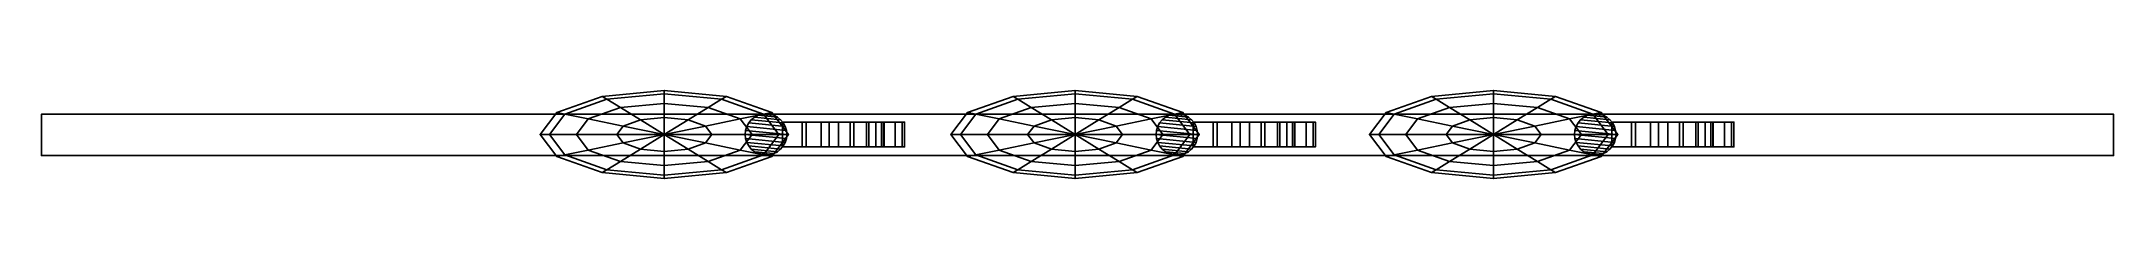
# Model space of a CAD drawing. Header units: metres. Extents: x -25 to 25, y -1.1 to 1.1.
import ezdxf

# ---------------------------------------------------------------- set-up
doc = ezdxf.new("R2010")
doc.units = ezdxf.units.M

msp = doc.modelspace()

# ---------------------------------------------------------------- linework, layer by layer
at = {"color": 170}
for points in [[(-9.97199, 1.06458, -5.9984), (-11.4714, 0.921852, -5.9984), (-11.3573, 0.851621, -5.33243), (-9.97199, 0.983488, -5.33243)], [(-9.97199, 0.983488, -6.66437), (-11.3573, 0.851621, -6.66437), (-11.4714, 0.921852, -5.9984), (-9.97199, 1.06458, -5.9984)], [(-8.5867, 0.851621, -6.66437), (-9.97199, 0.983488, -6.66437), (-9.97199, 1.06458, -5.9984), (-8.47256, 0.921852, -5.9984)], [(-8.47256, 0.921852, -5.9984), (-9.97199, 1.06458, -5.9984), (-9.97199, 0.983488, -5.33243), (-8.5867, 0.851621, -5.33243)], [(-12.5691, 0.531902, -5.9984), (-12.9709, -0.000779, -5.9984), (-12.7426, -0.000779, -5.33243), (-12.3714, 0.491354, -5.33243)], [(-12.3714, 0.491354, -6.66437), (-12.7426, -0.000779, -6.66437), (-12.9709, -0.000779, -5.9984), (-12.5691, 0.531902, -5.9984)], [(-11.3573, 0.851621, -6.66437), (-12.3714, 0.491354, -6.66437), (-12.5691, 0.531902, -5.9984), (-11.4714, 0.921852, -5.9984)], [(-11.4714, 0.921852, -5.9984), (-12.5691, 0.531902, -5.9984), (-12.3714, 0.491354, -5.33243), (-11.3573, 0.851621, -5.33243)], [(-11.0322, 0.65162, -7.22895), (-11.8084, 0.375884, -7.22895), (-12.3714, 0.491354, -6.66437), (-11.3573, 0.851621, -6.66437)], [(-11.3573, 0.851621, -5.33243), (-12.3714, 0.491354, -5.33243), (-11.8084, 0.375884, -4.76785), (-11.0322, 0.65162, -4.76785)], [(-10.5458, 0.352297, -7.6062), (-10.9659, 0.203069, -7.6062), (-11.8084, 0.375884, -7.22895), (-11.0322, 0.65162, -7.22895)], [(-11.0322, 0.65162, -4.76785), (-11.8084, 0.375884, -4.76785), (-10.9659, 0.203069, -4.39061), (-10.5458, 0.352297, -4.39061)], [(-9.97199, 0.983488, -5.33243), (-11.3573, 0.851621, -5.33243), (-11.0322, 0.65162, -4.76785), (-9.97199, 0.752546, -4.76785)], [(-9.97199, 0.752546, -7.22895), (-11.0322, 0.65162, -7.22895), (-11.3573, 0.851621, -6.66437), (-9.97199, 0.983488, -6.66437)], [(-9.97199, 0.752546, -4.76785), (-11.0322, 0.65162, -4.76785), (-10.5458, 0.352297, -4.39061), (-9.97199, 0.406918, -4.39061)], [(-9.97199, 0.406918, -7.6062), (-10.5458, 0.352297, -7.6062), (-11.0322, 0.65162, -7.22895), (-9.97199, 0.752546, -7.22895)], [(-8.91173, 0.65162, -7.22895), (-9.97199, 0.752546, -7.22895), (-9.97199, 0.983488, -6.66437), (-8.5867, 0.851621, -6.66437)], [(-8.5867, 0.851621, -5.33243), (-9.97199, 0.983488, -5.33243), (-9.97199, 0.752546, -4.76785), (-8.91173, 0.65162, -4.76785)], [(-9.39818, 0.352297, -7.6062), (-9.97199, 0.406918, -7.6062), (-9.97199, 0.752546, -7.22895), (-8.91173, 0.65162, -7.22895)], [(-8.91173, 0.65162, -4.76785), (-9.97199, 0.752546, -4.76785), (-9.97199, 0.406918, -4.39061), (-9.39818, 0.352297, -4.39061)], [(-8.13557, 0.375884, -4.76785), (-8.91173, 0.65162, -4.76785), (-9.39818, 0.352297, -4.39061), (-8.97813, 0.203069, -4.39061)], [(-8.97813, 0.203069, -7.6062), (-9.39818, 0.352297, -7.6062), (-8.91173, 0.65162, -7.22895), (-8.13557, 0.375884, -7.22895)], [(-7.57259, 0.491354, -5.33243), (-8.5867, 0.851621, -5.33243), (-8.91173, 0.65162, -4.76785), (-8.13557, 0.375884, -4.76785)], [(-8.13557, 0.375884, -7.22895), (-8.91173, 0.65162, -7.22895), (-8.5867, 0.851621, -6.66437), (-7.57259, 0.491354, -6.66437)], [(-7.3749, 0.531902, -5.9984), (-8.47256, 0.921852, -5.9984), (-8.5867, 0.851621, -5.33243), (-7.57259, 0.491354, -5.33243)], [(-7.57259, 0.491354, -6.66437), (-8.5867, 0.851621, -6.66437), (-8.47256, 0.921852, -5.9984), (-7.3749, 0.531902, -5.9984)], [(-7.61314, 0.491419, -6.08605), (-7.61314, 0.491418, 13.9701), (-7.51539, 0.501046, 13.9701), (-7.51539, 0.501046, -6.08605)], [(-7.51539, 0.501046, 13.9701), (-7.61314, 0.491418, 13.9701), (-7.32365, 0.462908, 13.9701), (-7.41764, 0.49142, 13.9701)], [(-7.2014, -0.000779, -6.66437), (-7.57259, 0.491354, -6.66437), (-7.3749, 0.531902, -5.9984), (-6.97313, -0.000779, -5.9984)], [(-6.97313, -0.000779, -5.9984), (-7.3749, 0.531902, -5.9984), (-7.57259, 0.491354, -5.33243), (-7.2014, -0.000779, -5.33243)], [(-7.51539, 0.501046, -6.08605), (-7.51539, 0.501046, 13.9701), (-7.41764, 0.49142, 13.9701), (-7.41764, 0.491419, -6.08605)], [(-12.3714, 0.491354, -5.33243), (-12.7426, -0.000779, -5.33243), (-12.0925, -0.000779, -4.76785), (-11.8084, 0.375884, -4.76785)], [(-11.8084, 0.375884, -7.22895), (-12.0925, -0.000779, -7.22895), (-12.7426, -0.000779, -6.66437), (-12.3714, 0.491354, -6.66437)], [(-11.8084, 0.375884, -4.76785), (-12.0925, -0.000779, -4.76785), (-11.1196, -0.000779, -4.39061), (-10.9659, 0.203069, -4.39061)], [(-10.9659, 0.203069, -7.6062), (-11.1196, -0.000779, -7.6062), (-12.0925, -0.000779, -7.22895), (-11.8084, 0.375884, -7.22895)], [(-10.9659, 0.203069, -4.39061), (-11.1196, -0.000779, -4.39061), (-9.97199, -0.000779, -4.25814)], [(-9.97199, -0.000779, -7.73867), (-11.1196, -0.000779, -7.6062), (-10.9659, 0.203069, -7.6062)], [(-9.97199, -0.000779, -7.73867), (-10.9659, 0.203069, -7.6062), (-10.5458, 0.352297, -7.6062)], [(-10.5458, 0.352297, -4.39061), (-10.9659, 0.203069, -4.39061), (-9.97199, -0.000779, -4.25814)], [(-9.97199, 0.406918, -4.39061), (-10.5458, 0.352297, -4.39061), (-9.97199, -0.000779, -4.25814)], [(-9.97199, -0.000779, -7.73867), (-10.5458, 0.352297, -7.6062), (-9.97199, 0.406918, -7.6062)], [(-9.97199, -0.000779, -7.73867), (-9.97199, 0.406918, -7.6062), (-9.39818, 0.352297, -7.6062)], [(-9.39818, 0.352297, -4.39061), (-9.97199, 0.406918, -4.39061), (-9.97199, -0.000779, -4.25814)], [(-8.97813, 0.203069, -4.39061), (-9.39818, 0.352297, -4.39061), (-9.97199, -0.000779, -4.25814)], [(-9.97199, -0.000779, -7.73867), (-9.39818, 0.352297, -7.6062), (-8.97813, 0.203069, -7.6062)], [(-9.97199, -0.000779, -7.73867), (-8.97813, 0.203069, -7.6062), (-8.82438, -0.000779, -7.6062)], [(-8.82438, -0.000779, -4.39061), (-8.97813, 0.203069, -4.39061), (-9.97199, -0.000779, -4.25814)], [(-8.82438, -0.000779, -7.6062), (-8.97813, 0.203069, -7.6062), (-8.13557, 0.375884, -7.22895), (-7.85147, -0.000779, -7.22895)], [(-7.85147, -0.000779, -4.76785), (-8.13557, 0.375884, -4.76785), (-8.97813, 0.203069, -4.39061), (-8.82438, -0.000779, -4.39061)], [(-7.85147, -0.000779, -7.22895), (-8.13557, 0.375884, -7.22895), (-7.57259, 0.491354, -6.66437), (-7.2014, -0.000779, -6.66437)], [(-8.13557, 0.375884, -4.76785), (-7.85147, -0.000779, -4.76785), (-7.2014, -0.000779, -5.33243), (-7.57259, 0.491354, -5.33243)], [(-8.01643, 0.000001, -6.08605), (-8.01643, -0.000002, 13.9701), (-8.00681, 0.097747, 13.9701), (-8.00681, 0.09775, -6.08605)], [(-8.00681, 0.097747, 13.9701), (-8.01643, -0.000002, 13.9701), (-7.02397, -0.09775, 13.9701), (-7.01434, -0.000001, 13.9701)], [(-8.00681, -0.097749, -6.08605), (-8.00681, -0.097751, 13.9701), (-8.01643, -0.000002, 13.9701), (-8.01643, 0.000001, -6.08605)], [(-8.00681, 0.09775, -6.08605), (-8.00681, 0.097747, 13.9701), (-7.9783, 0.19174, 13.9701), (-7.97829, 0.191743, -6.08605)], [(-7.9783, 0.19174, 13.9701), (-8.00681, 0.097747, 13.9701), (-7.01434, -0.000001, 13.9701), (-7.02397, 0.097748, 13.9701)], [(-7.97829, 0.191743, -6.08605), (-7.9783, 0.19174, 13.9701), (-7.93199, 0.278364, 13.9701), (-7.93199, 0.278367, -6.08605)], [(-7.93199, 0.278364, 13.9701), (-7.9783, 0.19174, 13.9701), (-7.02397, 0.097748, 13.9701), (-7.05248, 0.191741, 13.9701)], [(-7.93199, 0.278367, -6.08605), (-7.93199, 0.278364, 13.9701), (-7.86968, 0.354291, 13.9701), (-7.86968, 0.354294, -6.08605)], [(-7.86968, 0.354291, 13.9701), (-7.93199, 0.278364, 13.9701), (-7.05248, 0.191741, 13.9701), (-7.09878, 0.278366, 13.9701)], [(-7.86968, 0.354294, -6.08605), (-7.86968, 0.354291, 13.9701), (-7.79376, 0.416603, 13.9701), (-7.79375, 0.416605, -6.08605)], [(-7.79376, 0.416603, 13.9701), (-7.86968, 0.354291, 13.9701), (-7.09878, 0.278366, 13.9701), (-7.16109, 0.354293, 13.9701)], [(-7.79375, 0.416605, -6.08605), (-7.79376, 0.416603, 13.9701), (-7.70713, 0.462905, 13.9701), (-7.70713, 0.462907, -6.08605)], [(-7.70713, 0.462905, 13.9701), (-7.79376, 0.416603, 13.9701), (-7.16109, 0.354293, 13.9701), (-7.23703, 0.416607, 13.9701)], [(-7.70713, 0.462907, -6.08605), (-7.70713, 0.462905, 13.9701), (-7.61314, 0.491418, 13.9701), (-7.61314, 0.491419, -6.08605)], [(-7.61314, 0.491418, 13.9701), (-7.70713, 0.462905, 13.9701), (-7.23703, 0.416607, 13.9701), (-7.32365, 0.462908, 13.9701)], [(-7.41764, 0.491419, -6.08605), (-7.41764, 0.49142, 13.9701), (-7.32365, 0.462908, 13.9701), (-7.32365, 0.462906, -6.08605)], [(-7.32365, 0.462906, -6.08605), (-7.32365, 0.462908, 13.9701), (-7.23703, 0.416607, 13.9701), (-7.23702, 0.416604, -6.08605)], [(-7.16109, 0.354293, 13.9701), (-7.1611, 0.354293, -6.08605), (-7.23702, 0.416604, -6.08605), (-7.23703, 0.416607, 13.9701)], [(-7.1611, 0.354293, -6.08605), (-7.16109, 0.354293, 13.9701), (-7.09878, 0.278366, 13.9701), (-7.09878, 0.278366, -6.08605)], [(-6.6424, -0.300069, 13.2644), (-7.11878, -0.300069, 13.3234), (-7.11878, 0.301451, 13.3234), (-6.6424, 0.301451, 13.2644)], [(-6.54287, -0.300069, 13.894), (-7.11878, -0.300069, 13.9653), (-7.11878, 0.301451, 13.9653), (-6.54287, 0.301451, 13.894)], [(-6.54287, 0.301451, 13.894), (-7.11878, 0.301451, 13.9653), (-7.11878, 0.301451, 13.3234), (-6.6424, 0.301451, 13.2644)], [(-7.09878, 0.278366, -6.08605), (-7.09878, 0.278366, 13.9701), (-7.05248, 0.191741, 13.9701), (-7.05248, 0.191742, -6.08605)], [(-7.05248, 0.191742, -6.08605), (-7.05248, 0.191741, 13.9701), (-7.02397, 0.097748, 13.9701), (-7.02397, 0.097749, -6.08605)], [(-7.02397, 0.097749, -6.08605), (-7.02397, 0.097748, 13.9701), (-7.01434, -0.000001, 13.9701), (-7.01434, 0, -6.08605)], [(-7.01434, 0, -6.08605), (-7.01434, -0.000001, 13.9701), (-7.02397, -0.09775, 13.9701), (-7.02397, -0.097749, -6.08605)], [(-6.18432, -0.300069, 13.0895), (-6.6424, -0.300069, 13.2644), (-6.6424, 0.301451, 13.2644), (-6.18432, 0.301451, 13.0895)], [(-5.9891, 0.301451, 13.6826), (-6.54287, 0.301451, 13.894), (-6.6424, 0.301451, 13.2644), (-6.18432, 0.301451, 13.0895)], [(-5.9891, -0.300069, 13.6826), (-6.54287, -0.300069, 13.894), (-6.54287, 0.301451, 13.894), (-5.9891, 0.301451, 13.6826)], [(-5.76216, -0.300069, 7.69588), (-6.18433, -0.300069, 7.41194), (-6.18433, 0.301451, 7.41194), (-5.76216, 0.301451, 7.69588)], [(-6.18433, -0.300069, 7.41194), (-5.98911, -0.300069, 6.81888), (-5.98911, 0.301451, 6.81888), (-6.18433, 0.301451, 7.41194)], [(-5.47875, 0.301451, 7.16214), (-5.98911, 0.301451, 6.81888), (-6.18433, 0.301451, 7.41194), (-5.76216, 0.301451, 7.69588)], [(-5.76216, -0.300069, 12.8056), (-6.18432, -0.300069, 13.0895), (-6.18432, 0.301451, 13.0895), (-5.76216, 0.301451, 12.8056)], [(-5.47874, 0.301451, 13.3393), (-5.9891, 0.301451, 13.6826), (-6.18432, 0.301451, 13.0895), (-5.76216, 0.301451, 12.8056)], [(-5.47875, -0.300069, 7.16214), (-5.98911, -0.300069, 6.81888), (-5.98911, 0.301451, 6.81888), (-5.47875, 0.301451, 7.16214)], [(-5.47874, -0.300069, 13.3393), (-5.9891, -0.300069, 13.6826), (-5.9891, 0.301451, 13.6826), (-5.47874, 0.301451, 13.3393)], [(-5.76216, -0.300069, 7.69588), (-5.39213, -0.300069, 8.07801), (-5.39213, 0.301451, 8.07801), (-5.76216, 0.301451, 7.69588)], [(-5.76216, -0.300069, 12.8056), (-5.39213, -0.300069, 12.4234), (-5.39213, 0.301451, 12.4234), (-5.76216, 0.301451, 12.8056)], [(-5.47874, 0.301451, 13.3393), (-5.03142, 0.301451, 12.8773), (-5.39213, 0.301451, 12.4234), (-5.76216, 0.301451, 12.8056)], [(-5.47875, 0.301451, 7.16214), (-5.03142, 0.301451, 7.6241), (-5.39213, 0.301451, 8.07801), (-5.76216, 0.301451, 7.69588)], [(-5.47875, -0.300069, 7.16214), (-5.03142, -0.300069, 7.6241), (-5.03142, 0.301451, 7.6241), (-5.47875, 0.301451, 7.16214)], [(-5.47874, -0.300069, 13.3393), (-5.03142, -0.300069, 12.8773), (-5.03142, 0.301451, 12.8773), (-5.47874, 0.301451, 13.3393)], [(-5.08846, -0.300069, 11.9578), (-5.39213, -0.300069, 12.4234), (-5.39213, 0.301451, 12.4234), (-5.08846, 0.301451, 11.9578)], [(-5.39213, -0.300069, 8.07801), (-5.08846, -0.300069, 8.54363), (-5.08846, 0.301451, 8.54363), (-5.39213, 0.301451, 8.07801)], [(-5.03142, 0.301451, 7.6241), (-4.6643, 0.301451, 8.187), (-5.08846, 0.301451, 8.54363), (-5.39213, 0.301451, 8.07801)], [(-4.6643, 0.301451, 12.3144), (-5.03142, 0.301451, 12.8773), (-5.39213, 0.301451, 12.4234), (-5.08846, 0.301451, 11.9578)], [(-4.86281, -0.300069, 11.4266), (-5.08846, -0.300069, 11.9578), (-5.08846, 0.301451, 11.9578), (-4.86281, 0.301451, 11.4266)], [(-5.08846, -0.300069, 8.54363), (-4.86281, -0.300069, 9.07486), (-4.86281, 0.301451, 9.07486), (-5.08846, 0.301451, 8.54363)], [(-4.6643, 0.301451, 8.187), (-4.39151, 0.301451, 8.82921), (-4.86281, 0.301451, 9.07486), (-5.08846, 0.301451, 8.54363)], [(-4.39151, 0.301451, 11.6722), (-4.6643, 0.301451, 12.3144), (-5.08846, 0.301451, 11.9578), (-4.86281, 0.301451, 11.4266)], [(-5.03142, -0.300069, 7.6241), (-4.6643, -0.300069, 8.187), (-4.6643, 0.301451, 8.187), (-5.03142, 0.301451, 7.6241)], [(-4.6643, -0.300069, 12.3144), (-5.03142, -0.300069, 12.8773), (-5.03142, 0.301451, 12.8773), (-4.6643, 0.301451, 12.3144)], [(-4.72385, -0.300069, 10.8502), (-4.86281, -0.300069, 11.4266), (-4.86281, 0.301451, 11.4266), (-4.72385, 0.301451, 10.8502)], [(-4.86281, -0.300069, 9.07486), (-4.72385, -0.300069, 9.65127), (-4.72385, 0.301451, 9.65127), (-4.86281, 0.301451, 9.07486)], [(-4.39151, 0.301451, 8.82921), (-4.22352, 0.301451, 9.52604), (-4.72385, 0.301451, 9.65127), (-4.86281, 0.301451, 9.07486)], [(-4.22352, 0.301451, 10.9754), (-4.39151, 0.301451, 11.6722), (-4.86281, 0.301451, 11.4266), (-4.72385, 0.301451, 10.8502)], [(-4.72385, -0.300069, 10.8502), (-4.67693, -0.300069, 10.2507), (-4.67693, 0.301451, 10.2507), (-4.72385, 0.301451, 10.8502)], [(-4.72385, -0.300069, 9.65127), (-4.67693, -0.300069, 10.2507), (-4.67693, 0.301451, 10.2507), (-4.72385, 0.301451, 9.65127)], [(-4.22352, 0.301451, 9.52604), (-4.1668, 0.301451, 10.2507), (-4.67693, 0.301451, 10.2507), (-4.72385, 0.301451, 9.65127)], [(-4.22352, 0.301451, 10.9754), (-4.1668, 0.301451, 10.2507), (-4.67693, 0.301451, 10.2507), (-4.72385, 0.301451, 10.8502)], [(-4.6643, -0.300069, 8.187), (-4.39151, -0.300069, 8.82921), (-4.39151, 0.301451, 8.82921), (-4.6643, 0.301451, 8.187)], [(-4.39151, -0.300069, 11.6722), (-4.6643, -0.300069, 12.3144), (-4.6643, 0.301451, 12.3144), (-4.39151, 0.301451, 11.6722)], [(-4.39151, -0.300069, 8.82921), (-4.22352, -0.300069, 9.52604), (-4.22352, 0.301451, 9.52604), (-4.39151, 0.301451, 8.82921)], [(-4.22352, -0.300069, 10.9754), (-4.39151, -0.300069, 11.6722), (-4.39151, 0.301451, 11.6722), (-4.22352, 0.301451, 10.9754)], [(-4.22352, -0.300069, 9.52604), (-4.1668, -0.300069, 10.2507), (-4.1668, 0.301451, 10.2507), (-4.22352, 0.301451, 9.52604)], [(-4.22352, -0.300069, 10.9754), (-4.1668, -0.300069, 10.2507), (-4.1668, 0.301451, 10.2507), (-4.22352, 0.301451, 10.9754)], [(-12.7426, -0.000779, -6.66437), (-12.3714, -0.492912, -6.66437), (-12.5691, -0.53346, -5.9984), (-12.9709, -0.000779, -5.9984)], [(-12.9709, -0.000779, -5.9984), (-12.5691, -0.53346, -5.9984), (-12.3714, -0.492912, -5.33243), (-12.7426, -0.000779, -5.33243)], [(-12.0925, -0.000779, -7.22895), (-11.8084, -0.377442, -7.22895), (-12.3714, -0.492912, -6.66437), (-12.7426, -0.000779, -6.66437)], [(-12.7426, -0.000779, -5.33243), (-12.3714, -0.492912, -5.33243), (-11.8084, -0.377442, -4.76785), (-12.0925, -0.000779, -4.76785)], [(-12.5691, -0.53346, -5.9984), (-11.4714, -0.92341, -5.9984), (-11.3573, -0.853179, -5.33243), (-12.3714, -0.492912, -5.33243)], [(-12.3714, -0.492912, -6.66437), (-11.3573, -0.853179, -6.66437), (-11.4714, -0.92341, -5.9984), (-12.5691, -0.53346, -5.9984)], [(-12.3714, -0.492912, -5.33243), (-11.3573, -0.853179, -5.33243), (-11.0322, -0.653178, -4.76785), (-11.8084, -0.377442, -4.76785)], [(-11.8084, -0.377442, -7.22895), (-11.0322, -0.653178, -7.22895), (-11.3573, -0.853179, -6.66437), (-12.3714, -0.492912, -6.66437)], [(-11.1196, -0.000779, -7.6062), (-10.9659, -0.204627, -7.6062), (-11.8084, -0.377442, -7.22895), (-12.0925, -0.000779, -7.22895)], [(-12.0925, -0.000779, -4.76785), (-11.8084, -0.377442, -4.76785), (-10.9659, -0.204627, -4.39061), (-11.1196, -0.000779, -4.39061)], [(-11.8084, -0.377442, -4.76785), (-11.0322, -0.653178, -4.76785), (-10.5458, -0.353855, -4.39061), (-10.9659, -0.204627, -4.39061)], [(-10.9659, -0.204627, -7.6062), (-10.5458, -0.353855, -7.6062), (-11.0322, -0.653178, -7.22895), (-11.8084, -0.377442, -7.22895)], [(-9.97199, -0.000779, -7.73867), (-10.9659, -0.204627, -7.6062), (-11.1196, -0.000779, -7.6062)], [(-11.1196, -0.000779, -4.39061), (-10.9659, -0.204627, -4.39061), (-9.97199, -0.000779, -4.25814)], [(-10.5458, -0.353855, -7.6062), (-9.97199, -0.408476, -7.6062), (-9.97199, -0.754104, -7.22895), (-11.0322, -0.653178, -7.22895)], [(-11.0322, -0.653178, -4.76785), (-9.97199, -0.754104, -4.76785), (-9.97199, -0.408476, -4.39061), (-10.5458, -0.353855, -4.39061)], [(-10.9659, -0.204627, -4.39061), (-10.5458, -0.353855, -4.39061), (-9.97199, -0.000779, -4.25814)], [(-9.97199, -0.000779, -7.73867), (-10.5458, -0.353855, -7.6062), (-10.9659, -0.204627, -7.6062)], [(-9.97199, -0.000779, -7.73867), (-9.97199, -0.408476, -7.6062), (-10.5458, -0.353855, -7.6062)], [(-10.5458, -0.353855, -4.39061), (-9.97199, -0.408476, -4.39061), (-9.97199, -0.000779, -4.25814)], [(-9.97199, -0.408476, -4.39061), (-9.39818, -0.353855, -4.39061), (-9.97199, -0.000779, -4.25814)], [(-9.97199, -0.000779, -7.73867), (-9.39818, -0.353855, -7.6062), (-9.97199, -0.408476, -7.6062)], [(-9.97199, -0.000779, -7.73867), (-8.97813, -0.204627, -7.6062), (-9.39818, -0.353855, -7.6062)], [(-9.39818, -0.353855, -4.39061), (-8.97813, -0.204627, -4.39061), (-9.97199, -0.000779, -4.25814)], [(-8.97813, -0.204627, -4.39061), (-8.82438, -0.000779, -4.39061), (-9.97199, -0.000779, -4.25814)], [(-9.97199, -0.000779, -7.73867), (-8.82438, -0.000779, -7.6062), (-8.97813, -0.204627, -7.6062)], [(-9.97199, -0.754104, -4.76785), (-8.91173, -0.653178, -4.76785), (-9.39818, -0.353855, -4.39061), (-9.97199, -0.408476, -4.39061)], [(-9.97199, -0.408476, -7.6062), (-9.39818, -0.353855, -7.6062), (-8.91173, -0.653178, -7.22895), (-9.97199, -0.754104, -7.22895)], [(-9.39818, -0.353855, -7.6062), (-8.97813, -0.204627, -7.6062), (-8.13557, -0.377442, -7.22895), (-8.91173, -0.653178, -7.22895)], [(-8.91173, -0.653178, -4.76785), (-8.13557, -0.377442, -4.76785), (-8.97813, -0.204627, -4.39061), (-9.39818, -0.353855, -4.39061)], [(-8.13557, -0.377442, -4.76785), (-7.85147, -0.000779, -4.76785), (-8.82438, -0.000779, -4.39061), (-8.97813, -0.204627, -4.39061)], [(-8.97813, -0.204627, -7.6062), (-8.82438, -0.000779, -7.6062), (-7.85147, -0.000779, -7.22895), (-8.13557, -0.377442, -7.22895)], [(-8.91173, -0.653178, -7.22895), (-8.13557, -0.377442, -7.22895), (-7.57259, -0.492912, -6.66437), (-8.5867, -0.853179, -6.66437)], [(-8.5867, -0.853179, -5.33243), (-7.57259, -0.492912, -5.33243), (-8.13557, -0.377442, -4.76785), (-8.91173, -0.653178, -4.76785)], [(-8.5867, -0.853179, -6.66437), (-7.57259, -0.492912, -6.66437), (-7.3749, -0.53346, -5.9984), (-8.47256, -0.92341, -5.9984)], [(-8.47256, -0.92341, -5.9984), (-7.3749, -0.53346, -5.9984), (-7.57259, -0.492912, -5.33243), (-8.5867, -0.853179, -5.33243)], [(-7.85147, -0.000779, -4.76785), (-8.13557, -0.377442, -4.76785), (-7.57259, -0.492912, -5.33243), (-7.2014, -0.000779, -5.33243)], [(-8.13557, -0.377442, -7.22895), (-7.85147, -0.000779, -7.22895), (-7.2014, -0.000779, -6.66437), (-7.57259, -0.492912, -6.66437)], [(-8.01643, -0.000002, 13.9701), (-8.00681, -0.097751, 13.9701), (-7.05248, -0.191742, 13.9701), (-7.02397, -0.09775, 13.9701)], [(-7.97829, -0.191741, -6.08605), (-7.97829, -0.191743, 13.9701), (-8.00681, -0.097751, 13.9701), (-8.00681, -0.097749, -6.08605)], [(-8.00681, -0.097751, 13.9701), (-7.97829, -0.191743, 13.9701), (-7.09878, -0.278366, 13.9701), (-7.05248, -0.191742, 13.9701)], [(-7.93199, -0.278366, -6.08605), (-7.93199, -0.278367, 13.9701), (-7.97829, -0.191743, 13.9701), (-7.97829, -0.191741, -6.08605)], [(-7.97829, -0.191743, 13.9701), (-7.93199, -0.278367, 13.9701), (-7.1611, -0.354293, 13.9701), (-7.09878, -0.278366, 13.9701)], [(-7.86968, -0.354293, -6.08605), (-7.86968, -0.354294, 13.9701), (-7.93199, -0.278367, 13.9701), (-7.93199, -0.278366, -6.08605)], [(-7.93199, -0.278367, 13.9701), (-7.86968, -0.354294, 13.9701), (-7.23702, -0.416604, 13.9701), (-7.1611, -0.354293, 13.9701)], [(-7.79375, -0.416604, -6.08605), (-7.79375, -0.416605, 13.9701), (-7.86968, -0.354294, 13.9701), (-7.86968, -0.354293, -6.08605)], [(-7.86968, -0.354294, 13.9701), (-7.79375, -0.416605, 13.9701), (-7.32365, -0.462906, 13.9701), (-7.23702, -0.416604, 13.9701)], [(-7.70713, -0.462906, -6.08605), (-7.70713, -0.462906, 13.9701), (-7.79375, -0.416605, 13.9701), (-7.79375, -0.416604, -6.08605)], [(-7.79375, -0.416605, 13.9701), (-7.70713, -0.462906, 13.9701), (-7.41764, -0.491418, 13.9701), (-7.32365, -0.462906, 13.9701)], [(-7.61314, -0.491418, -6.08605), (-7.61314, -0.491418, 13.9701), (-7.70713, -0.462906, 13.9701), (-7.70713, -0.462906, -6.08605)], [(-7.70713, -0.462906, 13.9701), (-7.61314, -0.491418, 13.9701), (-7.51539, -0.501046, 13.9701), (-7.41764, -0.491418, 13.9701)], [(-7.51539, -0.501046, -6.08605), (-7.51539, -0.501046, 13.9701), (-7.61314, -0.491418, 13.9701), (-7.61314, -0.491418, -6.08605)], [(-7.3749, -0.53346, -5.9984), (-6.97313, -0.000779, -5.9984), (-7.2014, -0.000779, -5.33243), (-7.57259, -0.492912, -5.33243)], [(-7.57259, -0.492912, -6.66437), (-7.2014, -0.000779, -6.66437), (-6.97313, -0.000779, -5.9984), (-7.3749, -0.53346, -5.9984)], [(-7.41764, -0.491418, -6.08605), (-7.41764, -0.491418, 13.9701), (-7.51539, -0.501046, 13.9701), (-7.51539, -0.501046, -6.08605)], [(-7.32365, -0.462906, -6.08605), (-7.32365, -0.462906, 13.9701), (-7.41764, -0.491418, 13.9701), (-7.41764, -0.491418, -6.08605)], [(-7.23702, -0.416604, -6.08605), (-7.23702, -0.416604, 13.9701), (-7.32365, -0.462906, 13.9701), (-7.32365, -0.462906, -6.08605)], [(-7.1611, -0.354293, -6.08605), (-7.1611, -0.354293, 13.9701), (-7.23702, -0.416604, 13.9701), (-7.23702, -0.416604, -6.08605)], [(-7.09878, -0.278366, -6.08605), (-7.09878, -0.278366, 13.9701), (-7.1611, -0.354293, 13.9701), (-7.1611, -0.354293, -6.08605)], [(-6.54287, -0.300069, 13.894), (-7.11878, -0.300069, 13.9653), (-7.11878, -0.300069, 13.3234), (-6.6424, -0.300069, 13.2644)], [(-7.05248, -0.191742, -6.08605), (-7.05248, -0.191742, 13.9701), (-7.09878, -0.278366, 13.9701), (-7.09878, -0.278366, -6.08605)], [(-7.02397, -0.097749, -6.08605), (-7.02397, -0.09775, 13.9701), (-7.05248, -0.191742, 13.9701), (-7.05248, -0.191742, -6.08605)], [(-5.9891, -0.300069, 13.6826), (-6.54287, -0.300069, 13.894), (-6.6424, -0.300069, 13.2644), (-6.18432, -0.300069, 13.0895)], [(-5.47875, -0.300069, 7.16214), (-5.98911, -0.300069, 6.81888), (-6.18433, -0.300069, 7.41194), (-5.76216, -0.300069, 7.69588)], [(-5.47874, -0.300069, 13.3393), (-5.9891, -0.300069, 13.6826), (-6.18432, -0.300069, 13.0895), (-5.76216, -0.300069, 12.8056)], [(-5.47874, -0.300069, 13.3393), (-5.03142, -0.300069, 12.8773), (-5.39213, -0.300069, 12.4234), (-5.76216, -0.300069, 12.8056)], [(-5.47875, -0.300069, 7.16214), (-5.03142, -0.300069, 7.6241), (-5.39213, -0.300069, 8.07801), (-5.76216, -0.300069, 7.69588)], [(-5.03142, -0.300069, 7.6241), (-4.6643, -0.300069, 8.187), (-5.08846, -0.300069, 8.54363), (-5.39213, -0.300069, 8.07801)], [(-4.6643, -0.300069, 12.3144), (-5.03142, -0.300069, 12.8773), (-5.39213, -0.300069, 12.4234), (-5.08846, -0.300069, 11.9578)], [(-4.6643, -0.300069, 8.187), (-4.39151, -0.300069, 8.82921), (-4.86281, -0.300069, 9.07486), (-5.08846, -0.300069, 8.54363)], [(-4.39151, -0.300069, 11.6722), (-4.6643, -0.300069, 12.3144), (-5.08846, -0.300069, 11.9578), (-4.86281, -0.300069, 11.4266)], [(-4.39151, -0.300069, 8.82921), (-4.22352, -0.300069, 9.52604), (-4.72385, -0.300069, 9.65127), (-4.86281, -0.300069, 9.07486)], [(-4.22352, -0.300069, 10.9754), (-4.39151, -0.300069, 11.6722), (-4.86281, -0.300069, 11.4266), (-4.72385, -0.300069, 10.8502)], [(-4.22352, -0.300069, 9.52604), (-4.1668, -0.300069, 10.2507), (-4.67693, -0.300069, 10.2507), (-4.72385, -0.300069, 9.65127)], [(-4.22352, -0.300069, 10.9754), (-4.1668, -0.300069, 10.2507), (-4.67693, -0.300069, 10.2507), (-4.72385, -0.300069, 10.8502)], [(-11.3573, -0.853179, -6.66437), (-9.97199, -0.985046, -6.66437), (-9.97199, -1.06614, -5.9984), (-11.4714, -0.92341, -5.9984)], [(-11.4714, -0.92341, -5.9984), (-9.97199, -1.06614, -5.9984), (-9.97199, -0.985046, -5.33243), (-11.3573, -0.853179, -5.33243)], [(-11.0322, -0.653178, -7.22895), (-9.97199, -0.754104, -7.22895), (-9.97199, -0.985046, -6.66437), (-11.3573, -0.853179, -6.66437)], [(-11.3573, -0.853179, -5.33243), (-9.97199, -0.985046, -5.33243), (-9.97199, -0.754104, -4.76785), (-11.0322, -0.653178, -4.76785)], [(-9.97199, -0.985046, -5.33243), (-8.5867, -0.853179, -5.33243), (-8.91173, -0.653178, -4.76785), (-9.97199, -0.754104, -4.76785)], [(-9.97199, -0.754104, -7.22895), (-8.91173, -0.653178, -7.22895), (-8.5867, -0.853179, -6.66437), (-9.97199, -0.985046, -6.66437)], [(-9.97199, -1.06614, -5.9984), (-8.47256, -0.92341, -5.9984), (-8.5867, -0.853179, -5.33243), (-9.97199, -0.985046, -5.33243)], [(-9.97199, -0.985046, -6.66437), (-8.5867, -0.853179, -6.66437), (-8.47256, -0.92341, -5.9984), (-9.97199, -1.06614, -5.9984)]]:
    msp.add_3dface(points, dxfattribs=at)
at = {"color": 50}
for points in [[(-0.048166, 1.06459, -2.01819), (-1.5476, 0.921853, -2.01819), (-1.43346, 0.851622, -1.35222), (-0.048166, 0.983489, -1.35222)], [(-0.048166, 0.983489, -2.68416), (-1.43346, 0.851622, -2.68416), (-1.5476, 0.921853, -2.01819), (-0.048166, 1.06459, -2.01819)], [(1.33713, 0.851622, -2.68416), (-0.048166, 0.983489, -2.68416), (-0.048166, 1.06459, -2.01819), (1.45126, 0.921853, -2.01819)], [(1.45126, 0.921853, -2.01819), (-0.048166, 1.06459, -2.01819), (-0.048166, 0.983489, -1.35222), (1.33713, 0.851622, -1.35222)], [(-2.64526, 0.531903, -2.01819), (-3.04703, -0.000778, -2.01819), (-2.81875, -0.000778, -1.35222), (-2.44757, 0.491355, -1.35222)], [(-2.44757, 0.491355, -2.68416), (-2.81875, -0.000778, -2.68416), (-3.04703, -0.000778, -2.01819), (-2.64526, 0.531903, -2.01819)], [(-1.43346, 0.851622, -2.68416), (-2.44757, 0.491355, -2.68416), (-2.64526, 0.531903, -2.01819), (-1.5476, 0.921853, -2.01819)], [(-1.5476, 0.921853, -2.01819), (-2.64526, 0.531903, -2.01819), (-2.44757, 0.491355, -1.35222), (-1.43346, 0.851622, -1.35222)], [(-1.10842, 0.651621, -3.24874), (-1.88459, 0.375885, -3.24874), (-2.44757, 0.491355, -2.68416), (-1.43346, 0.851622, -2.68416)], [(-1.43346, 0.851622, -1.35222), (-2.44757, 0.491355, -1.35222), (-1.88459, 0.375885, -0.787638), (-1.10842, 0.651621, -0.787638)], [(-0.621974, 0.352298, -3.62599), (-1.04203, 0.20307, -3.62599), (-1.88459, 0.375885, -3.24874), (-1.10842, 0.651621, -3.24874)], [(-1.10842, 0.651621, -0.787638), (-1.88459, 0.375885, -0.787638), (-1.04203, 0.20307, -0.410396), (-0.621974, 0.352298, -0.410396)], [(-0.048166, 0.983489, -1.35222), (-1.43346, 0.851622, -1.35222), (-1.10842, 0.651621, -0.787638), (-0.048166, 0.752547, -0.787638)], [(-0.048166, 0.752547, -3.24874), (-1.10842, 0.651621, -3.24874), (-1.43346, 0.851622, -2.68416), (-0.048166, 0.983489, -2.68416)], [(-0.048166, 0.752547, -0.787638), (-1.10842, 0.651621, -0.787638), (-0.621974, 0.352298, -0.410396), (-0.048166, 0.406919, -0.410396)], [(-0.048166, 0.406919, -3.62599), (-0.621974, 0.352298, -3.62599), (-1.10842, 0.651621, -3.24874), (-0.048166, 0.752547, -3.24874)], [(1.01209, 0.651621, -3.24874), (-0.048166, 0.752547, -3.24874), (-0.048166, 0.983489, -2.68416), (1.33713, 0.851622, -2.68416)], [(1.33713, 0.851622, -1.35222), (-0.048166, 0.983489, -1.35222), (-0.048166, 0.752547, -0.787638), (1.01209, 0.651621, -0.787638)], [(0.525642, 0.352298, -3.62599), (-0.048166, 0.406919, -3.62599), (-0.048166, 0.752547, -3.24874), (1.01209, 0.651621, -3.24874)], [(1.01209, 0.651621, -0.787638), (-0.048166, 0.752547, -0.787638), (-0.048166, 0.406919, -0.410396), (0.525641, 0.352298, -0.410396)], [(1.78825, 0.375885, -0.787638), (1.01209, 0.651621, -0.787638), (0.525641, 0.352298, -0.410396), (0.945698, 0.20307, -0.410396)], [(0.945698, 0.20307, -3.62599), (0.525642, 0.352298, -3.62599), (1.01209, 0.651621, -3.24874), (1.78825, 0.375885, -3.24874)], [(2.35123, 0.491355, -1.35222), (1.33713, 0.851622, -1.35222), (1.01209, 0.651621, -0.787638), (1.78825, 0.375885, -0.787638)], [(1.78825, 0.375885, -3.24874), (1.01209, 0.651621, -3.24874), (1.33713, 0.851622, -2.68416), (2.35123, 0.491355, -2.68416)], [(2.54892, 0.531903, -2.01819), (1.45126, 0.921853, -2.01819), (1.33713, 0.851622, -1.35222), (2.35123, 0.491355, -1.35222)], [(2.35123, 0.491355, -2.68416), (1.33713, 0.851622, -2.68416), (1.45126, 0.921853, -2.01819), (2.54892, 0.531903, -2.01819)], [(2.31069, 0.49142, -2.10584), (2.31068, 0.491419, 17.9503), (2.40843, 0.501047, 17.9503), (2.40844, 0.501047, -2.10584)], [(2.40843, 0.501047, 17.9503), (2.31068, 0.491419, 17.9503), (2.60017, 0.462909, 17.9503), (2.50618, 0.491421, 17.9503)], [(2.72242, -0.000778, -2.68416), (2.35123, 0.491355, -2.68416), (2.54892, 0.531903, -2.01819), (2.9507, -0.000778, -2.01819)], [(2.9507, -0.000778, -2.01819), (2.54892, 0.531903, -2.01819), (2.35123, 0.491355, -1.35222), (2.72242, -0.000778, -1.35222)], [(2.40844, 0.501047, -2.10584), (2.40843, 0.501047, 17.9503), (2.50618, 0.491421, 17.9503), (2.50619, 0.49142, -2.10584)], [(-2.44757, 0.491355, -1.35222), (-2.81875, -0.000778, -1.35222), (-2.16868, -0.000778, -0.787638), (-1.88459, 0.375885, -0.787638)], [(-1.88459, 0.375885, -3.24874), (-2.16868, -0.000778, -3.24874), (-2.81875, -0.000778, -2.68416), (-2.44757, 0.491355, -2.68416)], [(-1.88459, 0.375885, -0.787638), (-2.16868, -0.000778, -0.787638), (-1.19578, -0.000778, -0.410396), (-1.04203, 0.20307, -0.410396)], [(-1.04203, 0.20307, -3.62599), (-1.19578, -0.000778, -3.62599), (-2.16868, -0.000778, -3.24874), (-1.88459, 0.375885, -3.24874)], [(-1.04203, 0.20307, -0.410396), (-1.19578, -0.000778, -0.410396), (-0.048166, -0.000778, -0.277925)], [(-0.048166, -0.000778, -3.75846), (-1.19578, -0.000778, -3.62599), (-1.04203, 0.20307, -3.62599)], [(-0.048166, -0.000778, -3.75846), (-1.04203, 0.20307, -3.62599), (-0.621974, 0.352298, -3.62599)], [(-0.621974, 0.352298, -0.410396), (-1.04203, 0.20307, -0.410396), (-0.048166, -0.000778, -0.277925)], [(-0.048166, 0.406919, -0.410396), (-0.621974, 0.352298, -0.410396), (-0.048166, -0.000778, -0.277925)], [(-0.048166, -0.000778, -3.75846), (-0.621974, 0.352298, -3.62599), (-0.048166, 0.406919, -3.62599)], [(-0.048166, -0.000778, -3.75846), (-0.048166, 0.406919, -3.62599), (0.525642, 0.352298, -3.62599)], [(0.525641, 0.352298, -0.410396), (-0.048166, 0.406919, -0.410396), (-0.048166, -0.000778, -0.277925)], [(0.945698, 0.20307, -0.410396), (0.525641, 0.352298, -0.410396), (-0.048166, -0.000778, -0.277925)], [(-0.048166, -0.000778, -3.75846), (0.525642, 0.352298, -3.62599), (0.945698, 0.20307, -3.62599)], [(-0.048166, -0.000778, -3.75846), (0.945698, 0.20307, -3.62599), (1.09945, -0.000778, -3.62599)], [(1.09945, -0.000778, -0.410396), (0.945698, 0.20307, -0.410396), (-0.048166, -0.000778, -0.277925)], [(1.09945, -0.000778, -3.62599), (0.945698, 0.20307, -3.62599), (1.78825, 0.375885, -3.24874), (2.07235, -0.000778, -3.24874)], [(2.07235, -0.000778, -0.787638), (1.78825, 0.375885, -0.787638), (0.945698, 0.20307, -0.410396), (1.09945, -0.000778, -0.410396)], [(2.07235, -0.000778, -3.24874), (1.78825, 0.375885, -3.24874), (2.35123, 0.491355, -2.68416), (2.72242, -0.000778, -2.68416)], [(1.78825, 0.375885, -0.787638), (2.07235, -0.000778, -0.787638), (2.72242, -0.000778, -1.35222), (2.35123, 0.491355, -1.35222)], [(1.90739, 0.000002, -2.10584), (1.90739, -0.000001, 17.9503), (1.91702, 0.097748, 17.9503), (1.91702, 0.097751, -2.10584)], [(1.91702, 0.097748, 17.9503), (1.90739, -0.000001, 17.9503), (2.89985, -0.097749, 17.9503), (2.90948, 0, 17.9503)], [(1.91702, -0.097748, -2.10584), (1.91702, -0.09775, 17.9503), (1.90739, -0.000001, 17.9503), (1.90739, 0.000002, -2.10584)], [(1.91702, 0.097751, -2.10584), (1.91702, 0.097748, 17.9503), (1.94553, 0.191741, 17.9503), (1.94553, 0.191744, -2.10584)], [(1.94553, 0.191741, 17.9503), (1.91702, 0.097748, 17.9503), (2.90948, 0, 17.9503), (2.89985, 0.097749, 17.9503)], [(1.94553, 0.191744, -2.10584), (1.94553, 0.191741, 17.9503), (1.99183, 0.278365, 17.9503), (1.99183, 0.278368, -2.10584)], [(1.99183, 0.278365, 17.9503), (1.94553, 0.191741, 17.9503), (2.89985, 0.097749, 17.9503), (2.87134, 0.191742, 17.9503)], [(1.99183, 0.278368, -2.10584), (1.99183, 0.278365, 17.9503), (2.05414, 0.354292, 17.9503), (2.05414, 0.354295, -2.10584)], [(2.05414, 0.354292, 17.9503), (1.99183, 0.278365, 17.9503), (2.87134, 0.191742, 17.9503), (2.82504, 0.278367, 17.9503)], [(2.05414, 0.354295, -2.10584), (2.05414, 0.354292, 17.9503), (2.13007, 0.416604, 17.9503), (2.13007, 0.416606, -2.10584)], [(2.13007, 0.416604, 17.9503), (2.05414, 0.354292, 17.9503), (2.82504, 0.278367, 17.9503), (2.76273, 0.354294, 17.9503)], [(2.13007, 0.416606, -2.10584), (2.13007, 0.416604, 17.9503), (2.21669, 0.462906, 17.9503), (2.2167, 0.462908, -2.10584)], [(2.21669, 0.462906, 17.9503), (2.13007, 0.416604, 17.9503), (2.76273, 0.354294, 17.9503), (2.6868, 0.416608, 17.9503)], [(2.2167, 0.462908, -2.10584), (2.21669, 0.462906, 17.9503), (2.31068, 0.491419, 17.9503), (2.31069, 0.49142, -2.10584)], [(2.31068, 0.491419, 17.9503), (2.21669, 0.462906, 17.9503), (2.6868, 0.416608, 17.9503), (2.60017, 0.462909, 17.9503)], [(2.50619, 0.49142, -2.10584), (2.50618, 0.491421, 17.9503), (2.60017, 0.462909, 17.9503), (2.60018, 0.462907, -2.10584)], [(2.60018, 0.462907, -2.10584), (2.60017, 0.462909, 17.9503), (2.6868, 0.416608, 17.9503), (2.6868, 0.416605, -2.10584)], [(2.76273, 0.354294, 17.9503), (2.76273, 0.354294, -2.10584), (2.6868, 0.416605, -2.10584), (2.6868, 0.416608, 17.9503)], [(2.76273, 0.354294, -2.10584), (2.76273, 0.354294, 17.9503), (2.82504, 0.278367, 17.9503), (2.82504, 0.278367, -2.10584)], [(3.28143, -0.300068, 17.2446), (2.80504, -0.300068, 17.3036), (2.80504, 0.301452, 17.3036), (3.28143, 0.301452, 17.2446)], [(3.38095, 0.301452, 17.8742), (2.80505, 0.301452, 17.9455), (2.80504, 0.301452, 17.3036), (3.28143, 0.301452, 17.2446)], [(3.38095, -0.300068, 17.8742), (2.80505, -0.300068, 17.9455), (2.80505, 0.301452, 17.9455), (3.38095, 0.301452, 17.8742)], [(2.82504, 0.278367, -2.10584), (2.82504, 0.278367, 17.9503), (2.87134, 0.191742, 17.9503), (2.87134, 0.191743, -2.10584)], [(2.87134, 0.191743, -2.10584), (2.87134, 0.191742, 17.9503), (2.89985, 0.097749, 17.9503), (2.89985, 0.09775, -2.10584)], [(2.89985, 0.09775, -2.10584), (2.89985, 0.097749, 17.9503), (2.90948, 0, 17.9503), (2.90948, 0.000001, -2.10584)], [(2.90948, 0.000001, -2.10584), (2.90948, 0, 17.9503), (2.89985, -0.097749, 17.9503), (2.89985, -0.097748, -2.10584)], [(3.7395, -0.300068, 17.0697), (3.28143, -0.300068, 17.2446), (3.28143, 0.301452, 17.2446), (3.7395, 0.301452, 17.0697)], [(3.93472, 0.301452, 17.6628), (3.38095, 0.301452, 17.8742), (3.28143, 0.301452, 17.2446), (3.7395, 0.301452, 17.0697)], [(3.93472, -0.300068, 17.6628), (3.38095, -0.300068, 17.8742), (3.38095, 0.301452, 17.8742), (3.93472, 0.301452, 17.6628)], [(4.16166, -0.300068, 11.6761), (3.7395, -0.300068, 11.3921), (3.7395, 0.301452, 11.3921), (4.16166, 0.301452, 11.6761)], [(3.7395, -0.300068, 11.3921), (3.93472, -0.300068, 10.7991), (3.93472, 0.301452, 10.7991), (3.7395, 0.301452, 11.3921)], [(4.16166, -0.300068, 16.7858), (3.7395, -0.300068, 17.0697), (3.7395, 0.301452, 17.0697), (4.16166, 0.301452, 16.7858)], [(4.44508, 0.301452, 17.3195), (3.93472, 0.301452, 17.6628), (3.7395, 0.301452, 17.0697), (4.16166, 0.301452, 16.7858)], [(4.44508, 0.301452, 11.1424), (3.93472, 0.301452, 10.7991), (3.7395, 0.301452, 11.3921), (4.16166, 0.301452, 11.6761)], [(4.44508, -0.300068, 17.3195), (3.93472, -0.300068, 17.6628), (3.93472, 0.301452, 17.6628), (4.44508, 0.301452, 17.3195)], [(4.44508, -0.300068, 11.1424), (3.93472, -0.300068, 10.7991), (3.93472, 0.301452, 10.7991), (4.44508, 0.301452, 11.1424)], [(4.16166, -0.300068, 11.6761), (4.53169, -0.300068, 12.0582), (4.53169, 0.301452, 12.0582), (4.16166, 0.301452, 11.6761)], [(4.16166, -0.300068, 16.7858), (4.53169, -0.300068, 16.4037), (4.53169, 0.301452, 16.4037), (4.16166, 0.301452, 16.7858)], [(4.44508, 0.301452, 17.3195), (4.89241, 0.301452, 16.8576), (4.53169, 0.301452, 16.4037), (4.16166, 0.301452, 16.7858)], [(4.44508, 0.301452, 11.1424), (4.89241, 0.301452, 11.6043), (4.53169, 0.301452, 12.0582), (4.16166, 0.301452, 11.6761)], [(4.44508, -0.300068, 17.3195), (4.89241, -0.300068, 16.8576), (4.89241, 0.301452, 16.8576), (4.44508, 0.301452, 17.3195)], [(4.44508, -0.300068, 11.1424), (4.89241, -0.300068, 11.6043), (4.89241, 0.301452, 11.6043), (4.44508, 0.301452, 11.1424)], [(4.83537, -0.300068, 15.938), (4.53169, -0.300068, 16.4037), (4.53169, 0.301452, 16.4037), (4.83537, 0.301452, 15.938)], [(4.53169, -0.300068, 12.0582), (4.83537, -0.300068, 12.5238), (4.83537, 0.301452, 12.5238), (4.53169, 0.301452, 12.0582)], [(4.89241, 0.301452, 11.6043), (5.25953, 0.301452, 12.1672), (4.83537, 0.301452, 12.5238), (4.53169, 0.301452, 12.0582)], [(5.25953, 0.301452, 16.2947), (4.89241, 0.301452, 16.8576), (4.53169, 0.301452, 16.4037), (4.83537, 0.301452, 15.938)], [(5.06102, -0.300068, 15.4068), (4.83537, -0.300068, 15.938), (4.83537, 0.301452, 15.938), (5.06102, 0.301452, 15.4068)], [(4.83537, -0.300068, 12.5238), (5.06102, -0.300068, 13.0551), (5.06102, 0.301452, 13.0551), (4.83537, 0.301452, 12.5238)], [(5.25953, 0.301452, 12.1672), (5.53232, 0.301452, 12.8094), (5.06102, 0.301452, 13.0551), (4.83537, 0.301452, 12.5238)], [(5.53232, 0.301452, 15.6525), (5.25953, 0.301452, 16.2947), (4.83537, 0.301452, 15.938), (5.06102, 0.301452, 15.4068)], [(4.89241, -0.300068, 11.6043), (5.25953, -0.300068, 12.1672), (5.25953, 0.301452, 12.1672), (4.89241, 0.301452, 11.6043)], [(5.25953, -0.300068, 16.2947), (4.89241, -0.300068, 16.8576), (4.89241, 0.301452, 16.8576), (5.25953, 0.301452, 16.2947)], [(5.19997, -0.300068, 14.8304), (5.06102, -0.300068, 15.4068), (5.06102, 0.301452, 15.4068), (5.19997, 0.301452, 14.8304)], [(5.06102, -0.300068, 13.0551), (5.19997, -0.300068, 13.6315), (5.19997, 0.301452, 13.6315), (5.06102, 0.301452, 13.0551)], [(5.53232, 0.301452, 12.8094), (5.7003, 0.301452, 13.5063), (5.19997, 0.301452, 13.6315), (5.06102, 0.301452, 13.0551)], [(5.7003, 0.301452, 14.9556), (5.53232, 0.301452, 15.6525), (5.06102, 0.301452, 15.4068), (5.19997, 0.301452, 14.8304)], [(5.19997, -0.300068, 14.8304), (5.24689, -0.300068, 14.2309), (5.24689, 0.301452, 14.2309), (5.19997, 0.301452, 14.8304)], [(5.19997, -0.300068, 13.6315), (5.24689, -0.300068, 14.2309), (5.24689, 0.301452, 14.2309), (5.19997, 0.301452, 13.6315)], [(5.7003, 0.301452, 13.5063), (5.75702, 0.301452, 14.2309), (5.24689, 0.301452, 14.2309), (5.19997, 0.301452, 13.6315)], [(5.7003, 0.301452, 14.9556), (5.75702, 0.301452, 14.2309), (5.24689, 0.301452, 14.2309), (5.19997, 0.301452, 14.8304)], [(5.25953, -0.300068, 12.1672), (5.53232, -0.300068, 12.8094), (5.53232, 0.301452, 12.8094), (5.25953, 0.301452, 12.1672)], [(5.53232, -0.300068, 15.6525), (5.25953, -0.300068, 16.2947), (5.25953, 0.301452, 16.2947), (5.53232, 0.301452, 15.6525)], [(5.53232, -0.300068, 12.8094), (5.7003, -0.300068, 13.5063), (5.7003, 0.301452, 13.5063), (5.53232, 0.301452, 12.8094)], [(5.7003, -0.300068, 14.9556), (5.53232, -0.300068, 15.6525), (5.53232, 0.301452, 15.6525), (5.7003, 0.301452, 14.9556)], [(5.7003, -0.300068, 13.5063), (5.75702, -0.300068, 14.2309), (5.75702, 0.301452, 14.2309), (5.7003, 0.301452, 13.5063)], [(5.7003, -0.300068, 14.9556), (5.75702, -0.300068, 14.2309), (5.75702, 0.301452, 14.2309), (5.7003, 0.301452, 14.9556)], [(-2.81875, -0.000778, -2.68416), (-2.44757, -0.492911, -2.68416), (-2.64526, -0.533459, -2.01819), (-3.04703, -0.000778, -2.01819)], [(-3.04703, -0.000778, -2.01819), (-2.64526, -0.533459, -2.01819), (-2.44757, -0.492911, -1.35222), (-2.81875, -0.000778, -1.35222)], [(-2.16868, -0.000778, -3.24874), (-1.88459, -0.377441, -3.24874), (-2.44757, -0.492911, -2.68416), (-2.81875, -0.000778, -2.68416)], [(-2.81875, -0.000778, -1.35222), (-2.44757, -0.492911, -1.35222), (-1.88459, -0.377441, -0.787638), (-2.16868, -0.000778, -0.787638)], [(-2.64526, -0.533459, -2.01819), (-1.5476, -0.923409, -2.01819), (-1.43346, -0.853178, -1.35222), (-2.44757, -0.492911, -1.35222)], [(-2.44757, -0.492911, -2.68416), (-1.43346, -0.853178, -2.68416), (-1.5476, -0.923409, -2.01819), (-2.64526, -0.533459, -2.01819)], [(-2.44757, -0.492911, -1.35222), (-1.43346, -0.853178, -1.35222), (-1.10842, -0.653177, -0.787638), (-1.88459, -0.377441, -0.787638)], [(-1.88459, -0.377441, -3.24874), (-1.10842, -0.653177, -3.24874), (-1.43346, -0.853178, -2.68416), (-2.44757, -0.492911, -2.68416)], [(-1.19578, -0.000778, -3.62599), (-1.04203, -0.204626, -3.62599), (-1.88459, -0.377441, -3.24874), (-2.16868, -0.000778, -3.24874)], [(-2.16868, -0.000778, -0.787638), (-1.88459, -0.377441, -0.787638), (-1.04203, -0.204626, -0.410396), (-1.19578, -0.000778, -0.410396)], [(-1.88459, -0.377441, -0.787638), (-1.10842, -0.653177, -0.787638), (-0.621973, -0.353854, -0.410396), (-1.04203, -0.204626, -0.410396)], [(-1.04203, -0.204626, -3.62599), (-0.621973, -0.353854, -3.62599), (-1.10842, -0.653177, -3.24874), (-1.88459, -0.377441, -3.24874)], [(-0.048166, -0.000778, -3.75846), (-1.04203, -0.204626, -3.62599), (-1.19578, -0.000778, -3.62599)], [(-1.19578, -0.000778, -0.410396), (-1.04203, -0.204626, -0.410396), (-0.048166, -0.000778, -0.277925)], [(-0.621973, -0.353854, -3.62599), (-0.048166, -0.408475, -3.62599), (-0.048166, -0.754103, -3.24874), (-1.10842, -0.653177, -3.24874)], [(-1.10842, -0.653177, -0.787638), (-0.048166, -0.754103, -0.787638), (-0.048166, -0.408475, -0.410396), (-0.621973, -0.353854, -0.410396)], [(-1.04203, -0.204626, -0.410396), (-0.621973, -0.353854, -0.410396), (-0.048166, -0.000778, -0.277925)], [(-0.048166, -0.000778, -3.75846), (-0.621973, -0.353854, -3.62599), (-1.04203, -0.204626, -3.62599)], [(-0.048166, -0.000778, -3.75846), (-0.048166, -0.408475, -3.62599), (-0.621973, -0.353854, -3.62599)], [(-0.621973, -0.353854, -0.410396), (-0.048166, -0.408475, -0.410396), (-0.048166, -0.000778, -0.277925)], [(-0.048166, -0.408475, -0.410396), (0.525641, -0.353854, -0.410396), (-0.048166, -0.000778, -0.277925)], [(-0.048166, -0.000778, -3.75846), (0.525642, -0.353854, -3.62599), (-0.048166, -0.408475, -3.62599)], [(-0.048166, -0.000778, -3.75846), (0.945698, -0.204626, -3.62599), (0.525642, -0.353854, -3.62599)], [(0.525641, -0.353854, -0.410396), (0.945698, -0.204626, -0.410396), (-0.048166, -0.000778, -0.277925)], [(0.945698, -0.204626, -0.410396), (1.09945, -0.000778, -0.410396), (-0.048166, -0.000778, -0.277925)], [(-0.048166, -0.000778, -3.75846), (1.09945, -0.000778, -3.62599), (0.945698, -0.204626, -3.62599)], [(-0.048166, -0.754103, -0.787638), (1.01209, -0.653177, -0.787638), (0.525641, -0.353854, -0.410396), (-0.048166, -0.408475, -0.410396)], [(-0.048166, -0.408475, -3.62599), (0.525642, -0.353854, -3.62599), (1.01209, -0.653177, -3.24874), (-0.048166, -0.754103, -3.24874)], [(1.01209, -0.653177, -0.787638), (1.78825, -0.377441, -0.787638), (0.945698, -0.204626, -0.410396), (0.525641, -0.353854, -0.410396)], [(0.525642, -0.353854, -3.62599), (0.945698, -0.204626, -3.62599), (1.78825, -0.377441, -3.24874), (1.01209, -0.653177, -3.24874)], [(1.78825, -0.377441, -0.787638), (2.07235, -0.000778, -0.787638), (1.09945, -0.000778, -0.410396), (0.945698, -0.204626, -0.410396)], [(0.945698, -0.204626, -3.62599), (1.09945, -0.000778, -3.62599), (2.07235, -0.000778, -3.24874), (1.78825, -0.377441, -3.24874)], [(1.01209, -0.653177, -3.24874), (1.78825, -0.377441, -3.24874), (2.35123, -0.492911, -2.68416), (1.33713, -0.853178, -2.68416)], [(1.33713, -0.853178, -1.35222), (2.35123, -0.492911, -1.35222), (1.78825, -0.377441, -0.787638), (1.01209, -0.653177, -0.787638)], [(1.33713, -0.853178, -2.68416), (2.35123, -0.492911, -2.68416), (2.54892, -0.533459, -2.01819), (1.45126, -0.923409, -2.01819)], [(1.45126, -0.923409, -2.01819), (2.54892, -0.533459, -2.01819), (2.35123, -0.492911, -1.35222), (1.33713, -0.853178, -1.35222)], [(2.07235, -0.000778, -0.787638), (1.78825, -0.377441, -0.787638), (2.35123, -0.492911, -1.35222), (2.72242, -0.000778, -1.35222)], [(1.78825, -0.377441, -3.24874), (2.07235, -0.000778, -3.24874), (2.72242, -0.000778, -2.68416), (2.35123, -0.492911, -2.68416)], [(1.90739, -0.000001, 17.9503), (1.91702, -0.09775, 17.9503), (2.87134, -0.191741, 17.9503), (2.89985, -0.097749, 17.9503)], [(1.94553, -0.19174, -2.10584), (1.94553, -0.191742, 17.9503), (1.91702, -0.09775, 17.9503), (1.91702, -0.097748, -2.10584)], [(1.91702, -0.09775, 17.9503), (1.94553, -0.191742, 17.9503), (2.82504, -0.278365, 17.9503), (2.87134, -0.191741, 17.9503)], [(1.99183, -0.278365, -2.10584), (1.99183, -0.278366, 17.9503), (1.94553, -0.191742, 17.9503), (1.94553, -0.19174, -2.10584)], [(1.94553, -0.191742, 17.9503), (1.99183, -0.278366, 17.9503), (2.76273, -0.354292, 17.9503), (2.82504, -0.278365, 17.9503)], [(2.05414, -0.354292, -2.10584), (2.05414, -0.354293, 17.9503), (1.99183, -0.278366, 17.9503), (1.99183, -0.278365, -2.10584)], [(1.99183, -0.278366, 17.9503), (2.05414, -0.354293, 17.9503), (2.6868, -0.416603, 17.9503), (2.76273, -0.354292, 17.9503)], [(2.13007, -0.416603, -2.10584), (2.13007, -0.416604, 17.9503), (2.05414, -0.354293, 17.9503), (2.05414, -0.354292, -2.10584)], [(2.05414, -0.354293, 17.9503), (2.13007, -0.416604, 17.9503), (2.60018, -0.462905, 17.9503), (2.6868, -0.416603, 17.9503)], [(2.21669, -0.462905, -2.10584), (2.2167, -0.462905, 17.9503), (2.13007, -0.416604, 17.9503), (2.13007, -0.416603, -2.10584)], [(2.13007, -0.416604, 17.9503), (2.2167, -0.462905, 17.9503), (2.50619, -0.491417, 17.9503), (2.60018, -0.462905, 17.9503)], [(2.31069, -0.491417, -2.10584), (2.31069, -0.491417, 17.9503), (2.2167, -0.462905, 17.9503), (2.21669, -0.462905, -2.10584)], [(2.2167, -0.462905, 17.9503), (2.31069, -0.491417, 17.9503), (2.40844, -0.501045, 17.9503), (2.50619, -0.491417, 17.9503)], [(2.40844, -0.501045, -2.10584), (2.40844, -0.501045, 17.9503), (2.31069, -0.491417, 17.9503), (2.31069, -0.491417, -2.10584)], [(2.54892, -0.533459, -2.01819), (2.9507, -0.000778, -2.01819), (2.72242, -0.000778, -1.35222), (2.35123, -0.492911, -1.35222)], [(2.35123, -0.492911, -2.68416), (2.72242, -0.000778, -2.68416), (2.9507, -0.000778, -2.01819), (2.54892, -0.533459, -2.01819)], [(2.50619, -0.491417, -2.10584), (2.50619, -0.491417, 17.9503), (2.40844, -0.501045, 17.9503), (2.40844, -0.501045, -2.10584)], [(2.60018, -0.462905, -2.10584), (2.60018, -0.462905, 17.9503), (2.50619, -0.491417, 17.9503), (2.50619, -0.491417, -2.10584)], [(2.6868, -0.416603, -2.10584), (2.6868, -0.416603, 17.9503), (2.60018, -0.462905, 17.9503), (2.60018, -0.462905, -2.10584)], [(2.76273, -0.354292, -2.10584), (2.76273, -0.354292, 17.9503), (2.6868, -0.416603, 17.9503), (2.6868, -0.416603, -2.10584)], [(2.82504, -0.278365, -2.10584), (2.82504, -0.278365, 17.9503), (2.76273, -0.354292, 17.9503), (2.76273, -0.354292, -2.10584)], [(3.38095, -0.300068, 17.8742), (2.80505, -0.300068, 17.9455), (2.80504, -0.300068, 17.3036), (3.28143, -0.300068, 17.2446)], [(2.87134, -0.191741, -2.10584), (2.87134, -0.191741, 17.9503), (2.82504, -0.278365, 17.9503), (2.82504, -0.278365, -2.10584)], [(2.89985, -0.097748, -2.10584), (2.89985, -0.097749, 17.9503), (2.87134, -0.191741, 17.9503), (2.87134, -0.191741, -2.10584)], [(3.93472, -0.300068, 17.6628), (3.38095, -0.300068, 17.8742), (3.28143, -0.300068, 17.2446), (3.7395, -0.300068, 17.0697)], [(4.44508, -0.300068, 17.3195), (3.93472, -0.300068, 17.6628), (3.7395, -0.300068, 17.0697), (4.16166, -0.300068, 16.7858)], [(4.44508, -0.300068, 11.1424), (3.93472, -0.300068, 10.7991), (3.7395, -0.300068, 11.3921), (4.16166, -0.300068, 11.6761)], [(4.44508, -0.300068, 17.3195), (4.89241, -0.300068, 16.8576), (4.53169, -0.300068, 16.4037), (4.16166, -0.300068, 16.7858)], [(4.44508, -0.300068, 11.1424), (4.89241, -0.300068, 11.6043), (4.53169, -0.300068, 12.0582), (4.16166, -0.300068, 11.6761)], [(4.89241, -0.300068, 11.6043), (5.25953, -0.300068, 12.1672), (4.83537, -0.300068, 12.5238), (4.53169, -0.300068, 12.0582)], [(5.25953, -0.300068, 16.2947), (4.89241, -0.300068, 16.8576), (4.53169, -0.300068, 16.4037), (4.83537, -0.300068, 15.938)], [(5.25953, -0.300068, 12.1672), (5.53232, -0.300068, 12.8094), (5.06102, -0.300068, 13.0551), (4.83537, -0.300068, 12.5238)], [(5.53232, -0.300068, 15.6525), (5.25953, -0.300068, 16.2947), (4.83537, -0.300068, 15.938), (5.06102, -0.300068, 15.4068)], [(5.53232, -0.300068, 12.8094), (5.7003, -0.300068, 13.5063), (5.19997, -0.300068, 13.6315), (5.06102, -0.300068, 13.0551)], [(5.7003, -0.300068, 14.9556), (5.53232, -0.300068, 15.6525), (5.06102, -0.300068, 15.4068), (5.19997, -0.300068, 14.8304)], [(5.7003, -0.300068, 13.5063), (5.75702, -0.300068, 14.2309), (5.24689, -0.300068, 14.2309), (5.19997, -0.300068, 13.6315)], [(5.7003, -0.300068, 14.9556), (5.75702, -0.300068, 14.2309), (5.24689, -0.300068, 14.2309), (5.19997, -0.300068, 14.8304)], [(-1.43346, -0.853178, -2.68416), (-0.048166, -0.985045, -2.68416), (-0.048166, -1.06614, -2.01819), (-1.5476, -0.923409, -2.01819)], [(-1.5476, -0.923409, -2.01819), (-0.048166, -1.06614, -2.01819), (-0.048166, -0.985045, -1.35222), (-1.43346, -0.853178, -1.35222)], [(-1.10842, -0.653177, -3.24874), (-0.048166, -0.754103, -3.24874), (-0.048166, -0.985045, -2.68416), (-1.43346, -0.853178, -2.68416)], [(-1.43346, -0.853178, -1.35222), (-0.048166, -0.985045, -1.35222), (-0.048166, -0.754103, -0.787638), (-1.10842, -0.653177, -0.787638)], [(-0.048166, -0.985045, -1.35222), (1.33713, -0.853178, -1.35222), (1.01209, -0.653177, -0.787638), (-0.048166, -0.754103, -0.787638)], [(-0.048166, -0.754103, -3.24874), (1.01209, -0.653177, -3.24874), (1.33713, -0.853178, -2.68416), (-0.048166, -0.985045, -2.68416)], [(-0.048166, -1.06614, -2.01819), (1.45126, -0.923409, -2.01819), (1.33713, -0.853178, -1.35222), (-0.048166, -0.985045, -1.35222)], [(-0.048166, -0.985045, -2.68416), (1.33713, -0.853178, -2.68416), (1.45126, -0.923409, -2.01819), (-0.048166, -1.06614, -2.01819)]]:
    msp.add_3dface(points, dxfattribs=at)
at = {"color": 90}
for points in [[(10.0578, 1.06459, 6.02116), (8.55834, 0.921853, 6.02116), (8.67248, 0.851622, 6.68714), (10.0578, 0.983489, 6.68714)], [(10.0578, 0.983489, 5.35519), (8.67248, 0.851622, 5.35519), (8.55834, 0.921853, 6.02116), (10.0578, 1.06459, 6.02116)], [(11.4431, 0.851622, 5.35519), (10.0578, 0.983489, 5.35519), (10.0578, 1.06459, 6.02116), (11.5572, 0.921853, 6.02116)], [(11.5572, 0.921853, 6.02116), (10.0578, 1.06459, 6.02116), (10.0578, 0.983489, 6.68714), (11.4431, 0.851622, 6.68714)], [(7.46068, 0.531903, 6.02116), (7.05891, -0.000778, 6.02116), (7.28718, -0.000778, 6.68714), (7.65837, 0.491355, 6.68714)], [(7.65837, 0.491355, 5.35519), (7.28718, -0.000778, 5.35519), (7.05891, -0.000778, 6.02116), (7.46068, 0.531903, 6.02116)], [(8.67248, 0.851622, 5.35519), (7.65837, 0.491355, 5.35519), (7.46068, 0.531903, 6.02116), (8.55834, 0.921853, 6.02116)], [(8.55834, 0.921853, 6.02116), (7.46068, 0.531903, 6.02116), (7.65837, 0.491355, 6.68714), (8.67248, 0.851622, 6.68714)], [(8.99751, 0.651621, 4.79061), (8.22135, 0.375885, 4.79061), (7.65837, 0.491355, 5.35519), (8.67248, 0.851622, 5.35519)], [(8.67248, 0.851622, 6.68714), (7.65837, 0.491355, 6.68714), (8.22135, 0.375885, 7.25172), (8.99751, 0.651621, 7.25172)], [(9.48396, 0.352298, 4.41337), (9.06391, 0.20307, 4.41337), (8.22135, 0.375885, 4.79061), (8.99751, 0.651621, 4.79061)], [(8.99751, 0.651621, 7.25172), (8.22135, 0.375885, 7.25172), (9.06391, 0.20307, 7.62896), (9.48396, 0.352298, 7.62896)], [(10.0578, 0.983489, 6.68714), (8.67248, 0.851622, 6.68714), (8.99751, 0.651621, 7.25172), (10.0578, 0.752547, 7.25172)], [(10.0578, 0.752547, 4.79061), (8.99751, 0.651621, 4.79061), (8.67248, 0.851622, 5.35519), (10.0578, 0.983489, 5.35519)], [(10.0578, 0.752547, 7.25172), (8.99751, 0.651621, 7.25172), (9.48396, 0.352298, 7.62896), (10.0578, 0.406919, 7.62896)], [(10.0578, 0.406919, 4.41337), (9.48396, 0.352298, 4.41337), (8.99751, 0.651621, 4.79061), (10.0578, 0.752547, 4.79061)], [(11.118, 0.651621, 4.79061), (10.0578, 0.752547, 4.79061), (10.0578, 0.983489, 5.35519), (11.4431, 0.851622, 5.35519)], [(11.4431, 0.851622, 6.68714), (10.0578, 0.983489, 6.68714), (10.0578, 0.752547, 7.25172), (11.118, 0.651621, 7.25172)], [(10.6316, 0.352298, 4.41337), (10.0578, 0.406919, 4.41337), (10.0578, 0.752547, 4.79061), (11.118, 0.651621, 4.79061)], [(11.118, 0.651621, 7.25172), (10.0578, 0.752547, 7.25172), (10.0578, 0.406919, 7.62896), (10.6316, 0.352298, 7.62896)], [(11.8942, 0.375885, 7.25172), (11.118, 0.651621, 7.25172), (10.6316, 0.352298, 7.62896), (11.0516, 0.20307, 7.62896)], [(11.0516, 0.20307, 4.41337), (10.6316, 0.352298, 4.41337), (11.118, 0.651621, 4.79061), (11.8942, 0.375885, 4.79061)], [(12.4572, 0.491355, 6.68714), (11.4431, 0.851622, 6.68714), (11.118, 0.651621, 7.25172), (11.8942, 0.375885, 7.25172)], [(11.8942, 0.375885, 4.79061), (11.118, 0.651621, 4.79061), (11.4431, 0.851622, 5.35519), (12.4572, 0.491355, 5.35519)], [(12.6549, 0.531903, 6.02116), (11.5572, 0.921853, 6.02116), (11.4431, 0.851622, 6.68714), (12.4572, 0.491355, 6.68714)], [(12.4572, 0.491355, 5.35519), (11.4431, 0.851622, 5.35519), (11.5572, 0.921853, 6.02116), (12.6549, 0.531903, 6.02116)], [(12.4166, 0.49142, 5.93351), (12.4166, 0.491419, 25.9897), (12.5144, 0.501047, 25.9897), (12.5144, 0.501047, 5.93351)], [(12.5144, 0.501047, 25.9897), (12.4166, 0.491419, 25.9897), (12.7061, 0.462909, 25.9897), (12.6121, 0.491421, 25.9897)], [(12.8284, -0.000778, 5.35519), (12.4572, 0.491355, 5.35519), (12.6549, 0.531903, 6.02116), (13.0566, -0.000778, 6.02116)], [(13.0566, -0.000778, 6.02116), (12.6549, 0.531903, 6.02116), (12.4572, 0.491355, 6.68714), (12.8284, -0.000778, 6.68714)], [(12.5144, 0.501047, 5.93351), (12.5144, 0.501047, 25.9897), (12.6121, 0.491421, 25.9897), (12.6121, 0.49142, 5.93351)], [(7.65837, 0.491355, 6.68714), (7.28718, -0.000778, 6.68714), (7.93725, -0.000778, 7.25172), (8.22135, 0.375885, 7.25172)], [(8.22135, 0.375885, 4.79061), (7.93725, -0.000778, 4.79061), (7.28718, -0.000778, 5.35519), (7.65837, 0.491355, 5.35519)], [(8.22135, 0.375885, 7.25172), (7.93725, -0.000778, 7.25172), (8.91015, -0.000778, 7.62896), (9.06391, 0.20307, 7.62896)], [(9.06391, 0.20307, 4.41337), (8.91015, -0.000778, 4.41337), (7.93725, -0.000778, 4.79061), (8.22135, 0.375885, 4.79061)], [(9.06391, 0.20307, 7.62896), (8.91015, -0.000778, 7.62896), (10.0578, -0.000778, 7.76143)], [(10.0578, -0.000778, 4.2809), (8.91015, -0.000778, 4.41337), (9.06391, 0.20307, 4.41337)], [(10.0578, -0.000778, 4.2809), (9.06391, 0.20307, 4.41337), (9.48396, 0.352298, 4.41337)], [(9.48396, 0.352298, 7.62896), (9.06391, 0.20307, 7.62896), (10.0578, -0.000778, 7.76143)], [(10.0578, 0.406919, 7.62896), (9.48396, 0.352298, 7.62896), (10.0578, -0.000778, 7.76143)], [(10.0578, -0.000778, 4.2809), (9.48396, 0.352298, 4.41337), (10.0578, 0.406919, 4.41337)], [(10.0578, -0.000778, 4.2809), (10.0578, 0.406919, 4.41337), (10.6316, 0.352298, 4.41337)], [(10.6316, 0.352298, 7.62896), (10.0578, 0.406919, 7.62896), (10.0578, -0.000778, 7.76143)], [(11.0516, 0.20307, 7.62896), (10.6316, 0.352298, 7.62896), (10.0578, -0.000778, 7.76143)], [(10.0578, -0.000778, 4.2809), (10.6316, 0.352298, 4.41337), (11.0516, 0.20307, 4.41337)], [(10.0578, -0.000778, 4.2809), (11.0516, 0.20307, 4.41337), (11.2054, -0.000778, 4.41337)], [(11.2054, -0.000778, 7.62896), (11.0516, 0.20307, 7.62896), (10.0578, -0.000778, 7.76143)], [(11.2054, -0.000778, 4.41337), (11.0516, 0.20307, 4.41337), (11.8942, 0.375885, 4.79061), (12.1783, -0.000778, 4.79061)], [(12.1783, -0.000778, 7.25172), (11.8942, 0.375885, 7.25172), (11.0516, 0.20307, 7.62896), (11.2054, -0.000778, 7.62896)], [(12.1783, -0.000778, 4.79061), (11.8942, 0.375885, 4.79061), (12.4572, 0.491355, 5.35519), (12.8284, -0.000778, 5.35519)], [(11.8942, 0.375885, 7.25172), (12.1783, -0.000778, 7.25172), (12.8284, -0.000778, 6.68714), (12.4572, 0.491355, 6.68714)], [(12.0133, 0.000002, 5.93351), (12.0133, -0.000001, 25.9897), (12.023, 0.097748, 25.9897), (12.023, 0.097751, 5.93351)], [(12.023, 0.097748, 25.9897), (12.0133, -0.000001, 25.9897), (13.0058, -0.097749, 25.9897), (13.0154, 0, 25.9897)], [(12.023, -0.097748, 5.93351), (12.023, -0.09775, 25.9897), (12.0133, -0.000001, 25.9897), (12.0133, 0.000002, 5.93351)], [(12.023, 0.097751, 5.93351), (12.023, 0.097748, 25.9897), (12.0515, 0.191741, 25.9897), (12.0515, 0.191744, 5.93351)], [(12.0515, 0.191741, 25.9897), (12.023, 0.097748, 25.9897), (13.0154, 0, 25.9897), (13.0058, 0.097749, 25.9897)], [(12.0515, 0.191744, 5.93351), (12.0515, 0.191741, 25.9897), (12.0978, 0.278365, 25.9897), (12.0978, 0.278368, 5.93351)], [(12.0978, 0.278365, 25.9897), (12.0515, 0.191741, 25.9897), (13.0058, 0.097749, 25.9897), (12.9773, 0.191742, 25.9897)], [(12.0978, 0.278368, 5.93351), (12.0978, 0.278365, 25.9897), (12.1601, 0.354292, 25.9897), (12.1601, 0.354295, 5.93351)], [(12.1601, 0.354292, 25.9897), (12.0978, 0.278365, 25.9897), (12.9773, 0.191742, 25.9897), (12.931, 0.278367, 25.9897)], [(12.1601, 0.354295, 5.93351), (12.1601, 0.354292, 25.9897), (12.236, 0.416604, 25.9897), (12.236, 0.416606, 5.93351)], [(12.236, 0.416604, 25.9897), (12.1601, 0.354292, 25.9897), (12.931, 0.278367, 25.9897), (12.8687, 0.354294, 25.9897)], [(12.236, 0.416606, 5.93351), (12.236, 0.416604, 25.9897), (12.3226, 0.462906, 25.9897), (12.3226, 0.462908, 5.93351)], [(12.3226, 0.462906, 25.9897), (12.236, 0.416604, 25.9897), (12.8687, 0.354294, 25.9897), (12.7927, 0.416608, 25.9897)], [(12.3226, 0.462908, 5.93351), (12.3226, 0.462906, 25.9897), (12.4166, 0.491419, 25.9897), (12.4166, 0.49142, 5.93351)], [(12.4166, 0.491419, 25.9897), (12.3226, 0.462906, 25.9897), (12.7927, 0.416608, 25.9897), (12.7061, 0.462909, 25.9897)], [(12.6121, 0.49142, 5.93351), (12.6121, 0.491421, 25.9897), (12.7061, 0.462909, 25.9897), (12.7061, 0.462907, 5.93351)], [(12.7061, 0.462907, 5.93351), (12.7061, 0.462909, 25.9897), (12.7927, 0.416608, 25.9897), (12.7927, 0.416605, 5.93351)], [(12.8687, 0.354294, 25.9897), (12.8687, 0.354294, 5.93351), (12.7927, 0.416605, 5.93351), (12.7927, 0.416608, 25.9897)], [(12.8687, 0.354294, 5.93351), (12.8687, 0.354294, 25.9897), (12.931, 0.278367, 25.9897), (12.931, 0.278367, 5.93351)], [(13.3874, -0.300068, 25.2839), (12.911, -0.300068, 25.343), (12.911, 0.301452, 25.343), (13.3874, 0.301452, 25.2839)], [(13.4869, -0.300068, 25.9135), (12.911, -0.300068, 25.9849), (12.911, 0.301452, 25.9849), (13.4869, 0.301452, 25.9135)], [(13.4869, 0.301452, 25.9135), (12.911, 0.301452, 25.9849), (12.911, 0.301452, 25.343), (13.3874, 0.301452, 25.2839)], [(12.931, 0.278367, 5.93351), (12.931, 0.278367, 25.9897), (12.9773, 0.191742, 25.9897), (12.9773, 0.191743, 5.93351)], [(12.9773, 0.191743, 5.93351), (12.9773, 0.191742, 25.9897), (13.0058, 0.097749, 25.9897), (13.0058, 0.09775, 5.93351)], [(13.0058, 0.09775, 5.93351), (13.0058, 0.097749, 25.9897), (13.0154, 0, 25.9897), (13.0154, 0.000001, 5.93351)], [(13.0154, 0.000001, 5.93351), (13.0154, 0, 25.9897), (13.0058, -0.097749, 25.9897), (13.0058, -0.097748, 5.93351)], [(13.8454, -0.300068, 25.1091), (13.3874, -0.300068, 25.2839), (13.3874, 0.301452, 25.2839), (13.8454, 0.301452, 25.1091)], [(14.0407, 0.301452, 25.7021), (13.4869, 0.301452, 25.9135), (13.3874, 0.301452, 25.2839), (13.8454, 0.301452, 25.1091)], [(14.0407, -0.300068, 25.7021), (13.4869, -0.300068, 25.9135), (13.4869, 0.301452, 25.9135), (14.0407, 0.301452, 25.7021)], [(14.2676, -0.300068, 19.7154), (13.8454, -0.300068, 19.4315), (13.8454, 0.301452, 19.4315), (14.2676, 0.301452, 19.7154)], [(13.8454, -0.300068, 19.4315), (14.0407, -0.300068, 18.8384), (14.0407, 0.301452, 18.8384), (13.8454, 0.301452, 19.4315)], [(14.2676, -0.300068, 24.8251), (13.8454, -0.300068, 25.1091), (13.8454, 0.301452, 25.1091), (14.2676, 0.301452, 24.8251)], [(14.551, 0.301452, 25.3589), (14.0407, 0.301452, 25.7021), (13.8454, 0.301452, 25.1091), (14.2676, 0.301452, 24.8251)], [(14.551, 0.301452, 19.1817), (14.0407, 0.301452, 18.8384), (13.8454, 0.301452, 19.4315), (14.2676, 0.301452, 19.7154)], [(14.551, -0.300068, 25.3589), (14.0407, -0.300068, 25.7021), (14.0407, 0.301452, 25.7021), (14.551, 0.301452, 25.3589)], [(14.551, -0.300068, 19.1817), (14.0407, -0.300068, 18.8384), (14.0407, 0.301452, 18.8384), (14.551, 0.301452, 19.1817)], [(14.2676, -0.300068, 19.7154), (14.6376, -0.300068, 20.0976), (14.6376, 0.301452, 20.0976), (14.2676, 0.301452, 19.7154)], [(14.2676, -0.300068, 24.8251), (14.6376, -0.300068, 24.443), (14.6376, 0.301452, 24.443), (14.2676, 0.301452, 24.8251)], [(14.551, 0.301452, 25.3589), (14.9983, 0.301452, 24.8969), (14.6376, 0.301452, 24.443), (14.2676, 0.301452, 24.8251)], [(14.551, 0.301452, 19.1817), (14.9983, 0.301452, 19.6437), (14.6376, 0.301452, 20.0976), (14.2676, 0.301452, 19.7154)], [(14.551, -0.300068, 25.3589), (14.9983, -0.300068, 24.8969), (14.9983, 0.301452, 24.8969), (14.551, 0.301452, 25.3589)], [(14.551, -0.300068, 19.1817), (14.9983, -0.300068, 19.6437), (14.9983, 0.301452, 19.6437), (14.551, 0.301452, 19.1817)], [(14.9413, -0.300068, 23.9774), (14.6376, -0.300068, 24.443), (14.6376, 0.301452, 24.443), (14.9413, 0.301452, 23.9774)], [(14.6376, -0.300068, 20.0976), (14.9413, -0.300068, 20.5632), (14.9413, 0.301452, 20.5632), (14.6376, 0.301452, 20.0976)], [(14.9983, 0.301452, 19.6437), (15.3655, 0.301452, 20.2066), (14.9413, 0.301452, 20.5632), (14.6376, 0.301452, 20.0976)], [(15.3655, 0.301452, 24.334), (14.9983, 0.301452, 24.8969), (14.6376, 0.301452, 24.443), (14.9413, 0.301452, 23.9774)], [(15.167, -0.300068, 23.4462), (14.9413, -0.300068, 23.9774), (14.9413, 0.301452, 23.9774), (15.167, 0.301452, 23.4462)], [(14.9413, -0.300068, 20.5632), (15.167, -0.300068, 21.0944), (15.167, 0.301452, 21.0944), (14.9413, 0.301452, 20.5632)], [(15.3655, 0.301452, 20.2066), (15.6383, 0.301452, 20.8488), (15.167, 0.301452, 21.0944), (14.9413, 0.301452, 20.5632)], [(15.6383, 0.301452, 23.6918), (15.3655, 0.301452, 24.334), (14.9413, 0.301452, 23.9774), (15.167, 0.301452, 23.4462)], [(14.9983, -0.300068, 19.6437), (15.3655, -0.300068, 20.2066), (15.3655, 0.301452, 20.2066), (14.9983, 0.301452, 19.6437)], [(15.3655, -0.300068, 24.334), (14.9983, -0.300068, 24.8969), (14.9983, 0.301452, 24.8969), (15.3655, 0.301452, 24.334)], [(15.3059, -0.300068, 22.8697), (15.167, -0.300068, 23.4462), (15.167, 0.301452, 23.4462), (15.3059, 0.301452, 22.8697)], [(15.167, -0.300068, 21.0944), (15.3059, -0.300068, 21.6708), (15.3059, 0.301452, 21.6708), (15.167, 0.301452, 21.0944)], [(15.6383, 0.301452, 20.8488), (15.8062, 0.301452, 21.5456), (15.3059, 0.301452, 21.6708), (15.167, 0.301452, 21.0944)], [(15.8062, 0.301452, 22.995), (15.6383, 0.301452, 23.6918), (15.167, 0.301452, 23.4462), (15.3059, 0.301452, 22.8697)], [(15.3059, -0.300068, 22.8697), (15.3528, -0.300068, 22.2703), (15.3528, 0.301452, 22.2703), (15.3059, 0.301452, 22.8697)], [(15.3059, -0.300068, 21.6708), (15.3528, -0.300068, 22.2703), (15.3528, 0.301452, 22.2703), (15.3059, 0.301452, 21.6708)], [(15.8062, 0.301452, 21.5456), (15.863, 0.301452, 22.2703), (15.3528, 0.301452, 22.2703), (15.3059, 0.301452, 21.6708)], [(15.8062, 0.301452, 22.995), (15.863, 0.301452, 22.2703), (15.3528, 0.301452, 22.2703), (15.3059, 0.301452, 22.8697)], [(15.3655, -0.300068, 20.2066), (15.6383, -0.300068, 20.8488), (15.6383, 0.301452, 20.8488), (15.3655, 0.301452, 20.2066)], [(15.6383, -0.300068, 23.6918), (15.3655, -0.300068, 24.334), (15.3655, 0.301452, 24.334), (15.6383, 0.301452, 23.6918)], [(15.6383, -0.300068, 20.8488), (15.8062, -0.300068, 21.5456), (15.8062, 0.301452, 21.5456), (15.6383, 0.301452, 20.8488)], [(15.8062, -0.300068, 22.995), (15.6383, -0.300068, 23.6918), (15.6383, 0.301452, 23.6918), (15.8062, 0.301452, 22.995)], [(15.8062, -0.300068, 21.5456), (15.863, -0.300068, 22.2703), (15.863, 0.301452, 22.2703), (15.8062, 0.301452, 21.5456)], [(15.8062, -0.300068, 22.995), (15.863, -0.300068, 22.2703), (15.863, 0.301452, 22.2703), (15.8062, 0.301452, 22.995)], [(7.28718, -0.000778, 5.35519), (7.65837, -0.492911, 5.35519), (7.46068, -0.533459, 6.02116), (7.05891, -0.000778, 6.02116)], [(7.05891, -0.000778, 6.02116), (7.46068, -0.533459, 6.02116), (7.65837, -0.492911, 6.68714), (7.28718, -0.000778, 6.68714)], [(7.93725, -0.000778, 4.79061), (8.22135, -0.377441, 4.79061), (7.65837, -0.492911, 5.35519), (7.28718, -0.000778, 5.35519)], [(7.28718, -0.000778, 6.68714), (7.65837, -0.492911, 6.68714), (8.22135, -0.377441, 7.25172), (7.93725, -0.000778, 7.25172)], [(7.46068, -0.533459, 6.02116), (8.55834, -0.923409, 6.02116), (8.67248, -0.853178, 6.68714), (7.65837, -0.492911, 6.68714)], [(7.65837, -0.492911, 5.35519), (8.67248, -0.853178, 5.35519), (8.55834, -0.923409, 6.02116), (7.46068, -0.533459, 6.02116)], [(7.65837, -0.492911, 6.68714), (8.67248, -0.853178, 6.68714), (8.99751, -0.653177, 7.25172), (8.22135, -0.377441, 7.25172)], [(8.22135, -0.377441, 4.79061), (8.99751, -0.653177, 4.79061), (8.67248, -0.853178, 5.35519), (7.65837, -0.492911, 5.35519)], [(8.91015, -0.000778, 4.41337), (9.06391, -0.204626, 4.41337), (8.22135, -0.377441, 4.79061), (7.93725, -0.000778, 4.79061)], [(7.93725, -0.000778, 7.25172), (8.22135, -0.377441, 7.25172), (9.06391, -0.204626, 7.62896), (8.91015, -0.000778, 7.62896)], [(8.22135, -0.377441, 7.25172), (8.99751, -0.653177, 7.25172), (9.48396, -0.353854, 7.62896), (9.06391, -0.204626, 7.62896)], [(9.06391, -0.204626, 4.41337), (9.48396, -0.353854, 4.41337), (8.99751, -0.653177, 4.79061), (8.22135, -0.377441, 4.79061)], [(10.0578, -0.000778, 4.2809), (9.06391, -0.204626, 4.41337), (8.91015, -0.000778, 4.41337)], [(8.91015, -0.000778, 7.62896), (9.06391, -0.204626, 7.62896), (10.0578, -0.000778, 7.76143)], [(9.48396, -0.353854, 4.41337), (10.0578, -0.408475, 4.41337), (10.0578, -0.754103, 4.79061), (8.99751, -0.653177, 4.79061)], [(8.99751, -0.653177, 7.25172), (10.0578, -0.754103, 7.25172), (10.0578, -0.408475, 7.62896), (9.48396, -0.353854, 7.62896)], [(9.06391, -0.204626, 7.62896), (9.48396, -0.353854, 7.62896), (10.0578, -0.000778, 7.76143)], [(10.0578, -0.000778, 4.2809), (9.48396, -0.353854, 4.41337), (9.06391, -0.204626, 4.41337)], [(10.0578, -0.000778, 4.2809), (10.0578, -0.408475, 4.41337), (9.48396, -0.353854, 4.41337)], [(9.48396, -0.353854, 7.62896), (10.0578, -0.408475, 7.62896), (10.0578, -0.000778, 7.76143)], [(10.0578, -0.408475, 7.62896), (10.6316, -0.353854, 7.62896), (10.0578, -0.000778, 7.76143)], [(10.0578, -0.000778, 4.2809), (10.6316, -0.353854, 4.41337), (10.0578, -0.408475, 4.41337)], [(10.0578, -0.000778, 4.2809), (11.0516, -0.204626, 4.41337), (10.6316, -0.353854, 4.41337)], [(10.6316, -0.353854, 7.62896), (11.0516, -0.204626, 7.62896), (10.0578, -0.000778, 7.76143)], [(11.0516, -0.204626, 7.62896), (11.2054, -0.000778, 7.62896), (10.0578, -0.000778, 7.76143)], [(10.0578, -0.000778, 4.2809), (11.2054, -0.000778, 4.41337), (11.0516, -0.204626, 4.41337)], [(10.0578, -0.754103, 7.25172), (11.118, -0.653177, 7.25172), (10.6316, -0.353854, 7.62896), (10.0578, -0.408475, 7.62896)], [(10.0578, -0.408475, 4.41337), (10.6316, -0.353854, 4.41337), (11.118, -0.653177, 4.79061), (10.0578, -0.754103, 4.79061)], [(10.6316, -0.353854, 4.41337), (11.0516, -0.204626, 4.41337), (11.8942, -0.377441, 4.79061), (11.118, -0.653177, 4.79061)], [(11.118, -0.653177, 7.25172), (11.8942, -0.377441, 7.25172), (11.0516, -0.204626, 7.62896), (10.6316, -0.353854, 7.62896)], [(11.8942, -0.377441, 7.25172), (12.1783, -0.000778, 7.25172), (11.2054, -0.000778, 7.62896), (11.0516, -0.204626, 7.62896)], [(11.0516, -0.204626, 4.41337), (11.2054, -0.000778, 4.41337), (12.1783, -0.000778, 4.79061), (11.8942, -0.377441, 4.79061)], [(11.118, -0.653177, 4.79061), (11.8942, -0.377441, 4.79061), (12.4572, -0.492911, 5.35519), (11.4431, -0.853178, 5.35519)], [(11.4431, -0.853178, 6.68714), (12.4572, -0.492911, 6.68714), (11.8942, -0.377441, 7.25172), (11.118, -0.653177, 7.25172)], [(11.4431, -0.853178, 5.35519), (12.4572, -0.492911, 5.35519), (12.6549, -0.533459, 6.02116), (11.5572, -0.923409, 6.02116)], [(11.5572, -0.923409, 6.02116), (12.6549, -0.533459, 6.02116), (12.4572, -0.492911, 6.68714), (11.4431, -0.853178, 6.68714)], [(12.1783, -0.000778, 7.25172), (11.8942, -0.377441, 7.25172), (12.4572, -0.492911, 6.68714), (12.8284, -0.000778, 6.68714)], [(11.8942, -0.377441, 4.79061), (12.1783, -0.000778, 4.79061), (12.8284, -0.000778, 5.35519), (12.4572, -0.492911, 5.35519)], [(12.0133, -0.000001, 25.9897), (12.023, -0.09775, 25.9897), (12.9773, -0.191741, 25.9897), (13.0058, -0.097749, 25.9897)], [(12.0515, -0.19174, 5.93351), (12.0515, -0.191742, 25.9897), (12.023, -0.09775, 25.9897), (12.023, -0.097748, 5.93351)], [(12.023, -0.09775, 25.9897), (12.0515, -0.191742, 25.9897), (12.931, -0.278365, 25.9897), (12.9773, -0.191741, 25.9897)], [(12.0978, -0.278365, 5.93351), (12.0978, -0.278366, 25.9897), (12.0515, -0.191742, 25.9897), (12.0515, -0.19174, 5.93351)], [(12.0515, -0.191742, 25.9897), (12.0978, -0.278366, 25.9897), (12.8687, -0.354292, 25.9897), (12.931, -0.278365, 25.9897)], [(12.1601, -0.354292, 5.93351), (12.1601, -0.354293, 25.9897), (12.0978, -0.278366, 25.9897), (12.0978, -0.278365, 5.93351)], [(12.0978, -0.278366, 25.9897), (12.1601, -0.354293, 25.9897), (12.7927, -0.416603, 25.9897), (12.8687, -0.354292, 25.9897)], [(12.236, -0.416603, 5.93351), (12.236, -0.416604, 25.9897), (12.1601, -0.354293, 25.9897), (12.1601, -0.354292, 5.93351)], [(12.1601, -0.354293, 25.9897), (12.236, -0.416604, 25.9897), (12.7061, -0.462905, 25.9897), (12.7927, -0.416603, 25.9897)], [(12.3226, -0.462905, 5.93351), (12.3226, -0.462905, 25.9897), (12.236, -0.416604, 25.9897), (12.236, -0.416603, 5.93351)], [(12.236, -0.416604, 25.9897), (12.3226, -0.462905, 25.9897), (12.6121, -0.491417, 25.9897), (12.7061, -0.462905, 25.9897)], [(12.4166, -0.491417, 5.93351), (12.4166, -0.491417, 25.9897), (12.3226, -0.462905, 25.9897), (12.3226, -0.462905, 5.93351)], [(12.3226, -0.462905, 25.9897), (12.4166, -0.491417, 25.9897), (12.5144, -0.501045, 25.9897), (12.6121, -0.491417, 25.9897)], [(12.5144, -0.501045, 5.93351), (12.5144, -0.501045, 25.9897), (12.4166, -0.491417, 25.9897), (12.4166, -0.491417, 5.93351)], [(12.6549, -0.533459, 6.02116), (13.0566, -0.000778, 6.02116), (12.8284, -0.000778, 6.68714), (12.4572, -0.492911, 6.68714)], [(12.4572, -0.492911, 5.35519), (12.8284, -0.000778, 5.35519), (13.0566, -0.000778, 6.02116), (12.6549, -0.533459, 6.02116)], [(12.6121, -0.491417, 5.93351), (12.6121, -0.491417, 25.9897), (12.5144, -0.501045, 25.9897), (12.5144, -0.501045, 5.93351)], [(12.7061, -0.462905, 5.93351), (12.7061, -0.462905, 25.9897), (12.6121, -0.491417, 25.9897), (12.6121, -0.491417, 5.93351)], [(12.7927, -0.416603, 5.93351), (12.7927, -0.416603, 25.9897), (12.7061, -0.462905, 25.9897), (12.7061, -0.462905, 5.93351)], [(12.8687, -0.354292, 5.93351), (12.8687, -0.354292, 25.9897), (12.7927, -0.416603, 25.9897), (12.7927, -0.416603, 5.93351)], [(12.931, -0.278365, 5.93351), (12.931, -0.278365, 25.9897), (12.8687, -0.354292, 25.9897), (12.8687, -0.354292, 5.93351)], [(13.4869, -0.300068, 25.9135), (12.911, -0.300068, 25.9849), (12.911, -0.300068, 25.343), (13.3874, -0.300068, 25.2839)], [(12.9773, -0.191741, 5.93351), (12.9773, -0.191741, 25.9897), (12.931, -0.278365, 25.9897), (12.931, -0.278365, 5.93351)], [(13.0058, -0.097748, 5.93351), (13.0058, -0.097749, 25.9897), (12.9773, -0.191741, 25.9897), (12.9773, -0.191741, 5.93351)], [(14.0407, -0.300068, 25.7021), (13.4869, -0.300068, 25.9135), (13.3874, -0.300068, 25.2839), (13.8454, -0.300068, 25.1091)], [(14.551, -0.300068, 25.3589), (14.0407, -0.300068, 25.7021), (13.8454, -0.300068, 25.1091), (14.2676, -0.300068, 24.8251)], [(14.551, -0.300068, 19.1817), (14.0407, -0.300068, 18.8384), (13.8454, -0.300068, 19.4315), (14.2676, -0.300068, 19.7154)], [(14.551, -0.300068, 25.3589), (14.9983, -0.300068, 24.8969), (14.6376, -0.300068, 24.443), (14.2676, -0.300068, 24.8251)], [(14.551, -0.300068, 19.1817), (14.9983, -0.300068, 19.6437), (14.6376, -0.300068, 20.0976), (14.2676, -0.300068, 19.7154)], [(14.9983, -0.300068, 19.6437), (15.3655, -0.300068, 20.2066), (14.9413, -0.300068, 20.5632), (14.6376, -0.300068, 20.0976)], [(15.3655, -0.300068, 24.334), (14.9983, -0.300068, 24.8969), (14.6376, -0.300068, 24.443), (14.9413, -0.300068, 23.9774)], [(15.3655, -0.300068, 20.2066), (15.6383, -0.300068, 20.8488), (15.167, -0.300068, 21.0944), (14.9413, -0.300068, 20.5632)], [(15.6383, -0.300068, 23.6918), (15.3655, -0.300068, 24.334), (14.9413, -0.300068, 23.9774), (15.167, -0.300068, 23.4462)], [(15.6383, -0.300068, 20.8488), (15.8062, -0.300068, 21.5456), (15.3059, -0.300068, 21.6708), (15.167, -0.300068, 21.0944)], [(15.8062, -0.300068, 22.995), (15.6383, -0.300068, 23.6918), (15.167, -0.300068, 23.4462), (15.3059, -0.300068, 22.8697)], [(15.8062, -0.300068, 21.5456), (15.863, -0.300068, 22.2703), (15.3528, -0.300068, 22.2703), (15.3059, -0.300068, 21.6708)], [(15.8062, -0.300068, 22.995), (15.863, -0.300068, 22.2703), (15.3528, -0.300068, 22.2703), (15.3059, -0.300068, 22.8697)], [(8.67248, -0.853178, 5.35519), (10.0578, -0.985045, 5.35519), (10.0578, -1.06614, 6.02116), (8.55834, -0.923409, 6.02116)], [(8.55834, -0.923409, 6.02116), (10.0578, -1.06614, 6.02116), (10.0578, -0.985045, 6.68714), (8.67248, -0.853178, 6.68714)], [(8.99751, -0.653177, 4.79061), (10.0578, -0.754103, 4.79061), (10.0578, -0.985045, 5.35519), (8.67248, -0.853178, 5.35519)], [(8.67248, -0.853178, 6.68714), (10.0578, -0.985045, 6.68714), (10.0578, -0.754103, 7.25172), (8.99751, -0.653177, 7.25172)], [(10.0578, -0.985045, 6.68714), (11.4431, -0.853178, 6.68714), (11.118, -0.653177, 7.25172), (10.0578, -0.754103, 7.25172)], [(10.0578, -0.754103, 4.79061), (11.118, -0.653177, 4.79061), (11.4431, -0.853178, 5.35519), (10.0578, -0.985045, 5.35519)], [(10.0578, -1.06614, 6.02116), (11.5572, -0.923409, 6.02116), (11.4431, -0.853178, 6.68714), (10.0578, -0.985045, 6.68714)], [(10.0578, -0.985045, 5.35519), (11.4431, -0.853178, 5.35519), (11.5572, -0.923409, 6.02116), (10.0578, -1.06614, 6.02116)]]:
    msp.add_3dface(points, dxfattribs=at)
at = {"color": 250}
for points in [[(25.033, 0.48886, -8.20492), (25.033, -0.510457, -8.20492), (-25.0159, -0.510456, -8.20492), (-25.0158, 0.488861, -8.20492)], [(-25.0159, -0.510456, -8.20492), (-25.0159, -0.510456, -7.81621), (-25.0158, 0.48886, -7.81621), (-25.0158, 0.488861, -8.20492)], [(25.033, 0.48886, -4.20855), (25.033, -0.510457, -4.20855), (-25.0159, -0.510456, -4.20855), (-25.0158, 0.488861, -4.20855)], [(-25.0159, -0.510456, -4.20855), (-25.0159, -0.510456, -3.81984), (-25.0158, 0.48886, -3.81984), (-25.0158, 0.488861, -4.20855)], [(25.033, 0.48886, 7.82296), (25.033, -0.510457, 7.82296), (-25.0159, -0.510456, 7.82296), (-25.0158, 0.488861, 7.82296)], [(-25.0159, -0.510456, 7.82296), (-25.0159, -0.510456, 8.21167), (-25.0158, 0.48886, 8.21167), (-25.0158, 0.488861, 7.82296)], [(25.033, 0.48886, 3.81198), (25.033, -0.510457, 3.81198), (-25.0159, -0.510456, 3.81198), (-25.0158, 0.488861, 3.81198)], [(-25.0159, -0.510456, 3.81198), (-25.0159, -0.510456, 4.20069), (-25.0158, 0.48886, 4.20069), (-25.0158, 0.488861, 3.81198)], [(25.033, 0.48886, -0.194883), (25.033, -0.510457, -0.194883), (-25.0159, -0.510456, -0.194883), (-25.0158, 0.488861, -0.194883)], [(-25.0159, -0.510456, -0.194883), (-25.0159, -0.510456, 0.193826), (-25.0158, 0.48886, 0.193826), (-25.0158, 0.488861, -0.194883)], [(25.033, 0.48886, -7.81621), (-25.0158, 0.48886, -7.81621), (-25.0159, -0.510456, -7.81621), (25.033, -0.510457, -7.81621)], [(25.033, 0.48886, -3.81984), (-25.0158, 0.48886, -3.81984), (-25.0159, -0.510456, -3.81984), (25.033, -0.510457, -3.81984)], [(25.033, 0.48886, 8.21167), (-25.0158, 0.48886, 8.21167), (-25.0159, -0.510456, 8.21167), (25.033, -0.510457, 8.21167)], [(25.033, 0.48886, 4.20069), (-25.0158, 0.48886, 4.20069), (-25.0159, -0.510456, 4.20069), (25.033, -0.510457, 4.20069)], [(25.033, 0.48886, 0.193826), (-25.0158, 0.48886, 0.193826), (-25.0159, -0.510456, 0.193826), (25.033, -0.510457, 0.193826)], [(25.033, 0.48886, -7.81621), (25.033, 0.48886, -8.20492), (-25.0158, 0.488861, -8.20492), (-25.0158, 0.48886, -7.81621)], [(25.033, 0.48886, -3.81984), (25.033, 0.48886, -4.20855), (-25.0158, 0.488861, -4.20855), (-25.0158, 0.48886, -3.81984)], [(25.033, 0.48886, 8.21167), (25.033, 0.48886, 7.82296), (-25.0158, 0.488861, 7.82296), (-25.0158, 0.48886, 8.21167)], [(25.033, 0.48886, 4.20069), (25.033, 0.48886, 3.81198), (-25.0158, 0.488861, 3.81198), (-25.0158, 0.48886, 4.20069)], [(25.033, 0.48886, 0.193826), (25.033, 0.48886, -0.194883), (-25.0158, 0.488861, -0.194883), (-25.0158, 0.48886, 0.193826)], [(25.033, 0.48886, -8.20492), (25.033, 0.48886, -7.81621), (25.033, -0.510457, -7.81621), (25.033, -0.510457, -8.20492)], [(25.033, 0.48886, -4.20855), (25.033, 0.48886, -3.81984), (25.033, -0.510457, -3.81984), (25.033, -0.510457, -4.20855)], [(25.033, 0.48886, 7.82296), (25.033, 0.48886, 8.21167), (25.033, -0.510457, 8.21167), (25.033, -0.510457, 7.82296)], [(25.033, 0.48886, 3.81198), (25.033, 0.48886, 4.20069), (25.033, -0.510457, 4.20069), (25.033, -0.510457, 3.81198)], [(25.033, 0.48886, -0.194883), (25.033, 0.48886, 0.193826), (25.033, -0.510457, 0.193826), (25.033, -0.510457, -0.194883)], [(25.033, -0.510457, -8.20492), (25.033, -0.510457, -7.81621), (-25.0159, -0.510456, -7.81621), (-25.0159, -0.510456, -8.20492)], [(25.033, -0.510457, -4.20855), (25.033, -0.510457, -3.81984), (-25.0159, -0.510456, -3.81984), (-25.0159, -0.510456, -4.20855)], [(25.033, -0.510457, 7.82296), (25.033, -0.510457, 8.21167), (-25.0159, -0.510456, 8.21167), (-25.0159, -0.510456, 7.82296)], [(25.033, -0.510457, 3.81198), (25.033, -0.510457, 4.20069), (-25.0159, -0.510456, 4.20069), (-25.0159, -0.510456, 3.81198)], [(25.033, -0.510457, -0.194883), (25.033, -0.510457, 0.193826), (-25.0159, -0.510456, 0.193826), (-25.0159, -0.510456, -0.194883)]]:
    msp.add_3dface(points, dxfattribs=at)

doc.saveas('drawing.dxf')
